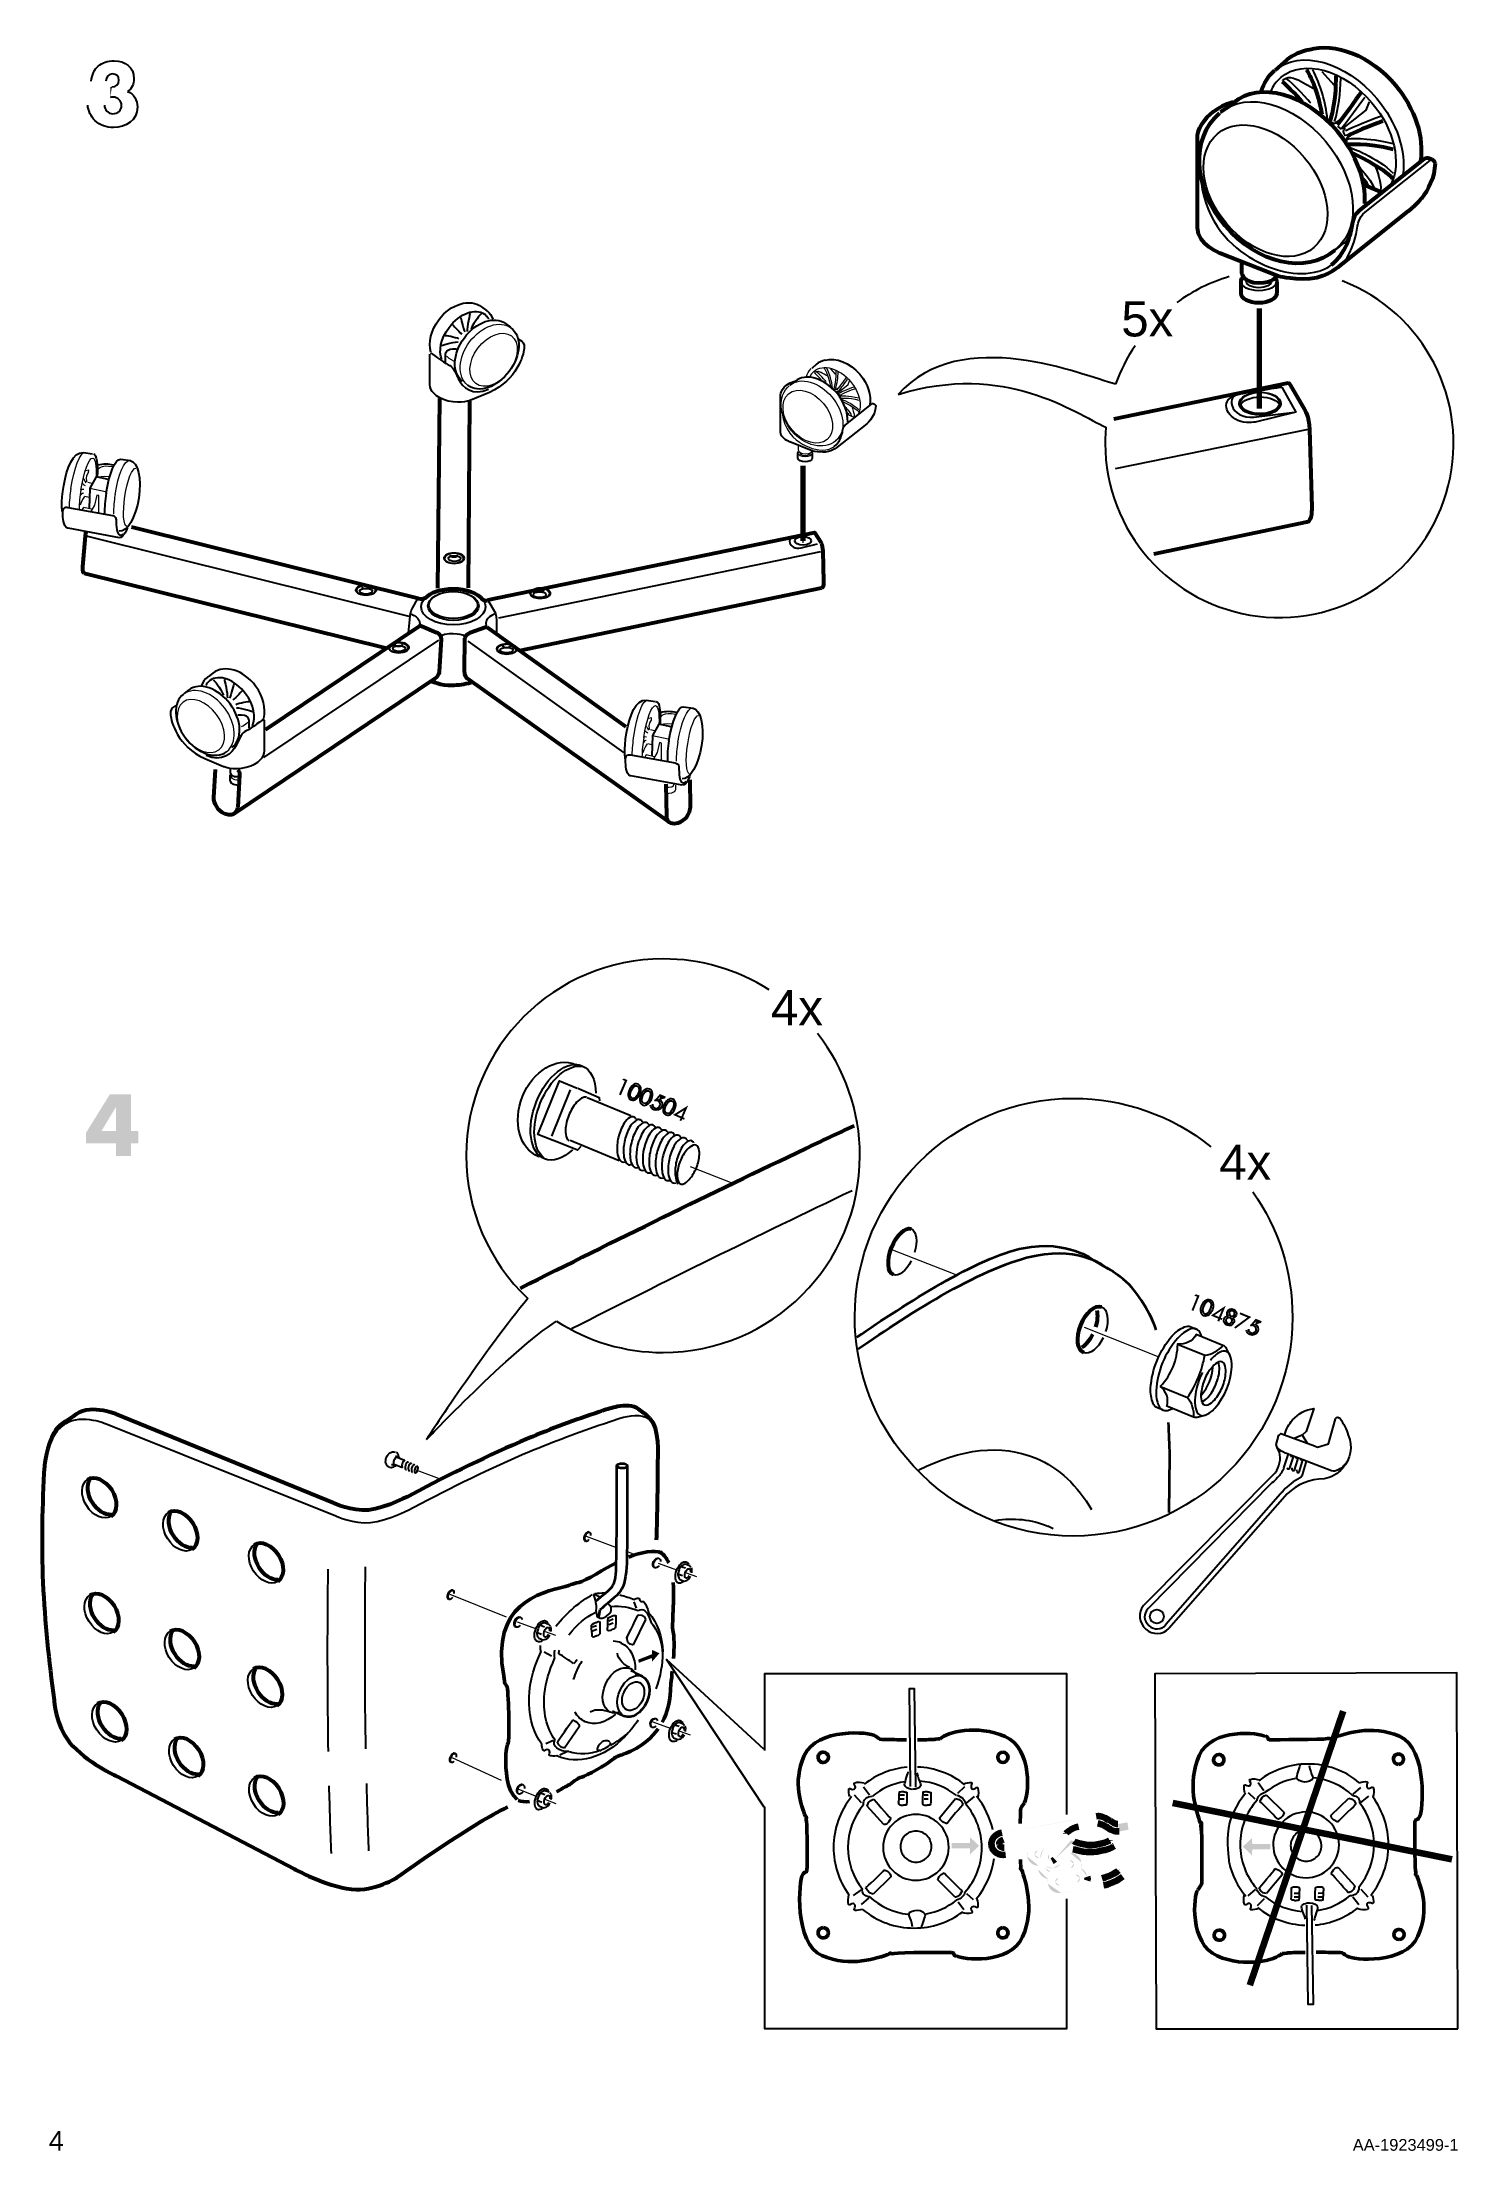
# Model space of a CAD drawing. Header units: centimetres. Extents: x 1543 to 3673, y 1148 to 2594.
# Drawn here: x 3180.48 to 3187.68, y 1680.39 to 1691.11 of the extents above; entities that cross this region are included whole.
import ezdxf

# ---------------------------------------------------------------- set-up
doc = ezdxf.new("R2010")
doc.units = ezdxf.units.CM
doc.layers.add('ferramenta', color=250, linetype='Continuous')
doc.styles.add('PDF Arial', font='arial.ttf')

msp = doc.modelspace()

# ---------------------------------------------------------------- texts
at = {"layer": 'ferramenta', "attachment_point": 7, "style": 'PDF Arial'}
for s, insert, char_height in [('5x', (3185.965, 1689.614), 0.179), ('4x', (3184.184, 1686.115), 0.179), ('4x', (3186.463, 1685.329), 0.179), ('4', (3180.512, 1680.394), 0.0994), ('AA-1923499-1', (3187.142, 1680.392), 0.05965)]:
    msp.add_mtext(s, dxfattribs=dict(at, insert=insert, char_height=char_height))

# ---------------------------------------------------------------- hatches: boundary and pattern name
at = {"layer": 'ferramenta', "transparency": 33554559}
h = msp.add_hatch(color=256, dxfattribs=at)
h.paths.add_polyline_path([(3180.711, 1690.793), (3180.795, 1690.793)], flags=0)
h.paths.add_polyline_path([(3180.825, 1690.831), (3180.825, 1690.885), (3180.833, 1690.885)], flags=0)
for points in [[(3183.427, 1685.837), (3183.436, 1685.844), (3183.454, 1685.836), (3183.421, 1685.759), (3183.411, 1685.763), (3183.441, 1685.832)], [(3186.336, 1684.74), (3186.345, 1684.747), (3186.363, 1684.74), (3186.331, 1684.662), (3186.322, 1684.666), (3186.35, 1684.735)], [(3186.566, 1684.646), (3186.57, 1684.655), (3186.626, 1684.632), (3186.545, 1684.572), (3186.539, 1684.58), (3186.606, 1684.629)], [(3183.579, 1682.917), (3183.51, 1682.89), (3183.511, 1682.873), (3183.578, 1682.898), (3183.579, 1682.879), (3183.617, 1682.922), (3183.58, 1682.939)], [(3185.195, 1681.957), (3185.102, 1681.957), (3185.102, 1681.93), (3185.195, 1681.93), (3185.196, 1681.9), (3185.242, 1681.943), (3185.196, 1681.987)], [(3186.631, 1681.925), (3186.723, 1681.925), (3186.723, 1681.953), (3186.631, 1681.952), (3186.629, 1681.982), (3186.583, 1681.939), (3186.629, 1681.895)]]:
    msp.add_hatch(color=256, dxfattribs=at).paths.add_polyline_path(points)
h = msp.add_hatch(color=256, dxfattribs=at)
h.paths.add_polyline_path([(3180.93, 1685.577), (3180.93, 1685.764), (3180.823, 1685.764), (3180.701, 1685.567), (3180.701, 1685.515), (3180.854, 1685.515), (3180.854, 1685.45), (3180.93, 1685.45), (3180.93, 1685.515), (3180.968, 1685.515), (3180.968, 1685.577)], flags=0)
h.paths.add_polyline_path([(3180.854, 1685.577), (3180.78, 1685.577), (3180.853, 1685.698), (3180.854, 1685.698)], flags=0)
h = msp.add_hatch(color=256, dxfattribs=at)
h.paths.add_polyline_path([(3183.621, 1685.754), (3183.61, 1685.74), (3183.615, 1685.738)], flags=0)
h.paths.add_polyline_path([(3183.571, 1685.709), (3183.581, 1685.713)], flags=0)
h.paths.add_polyline_path([(3183.592, 1685.73), (3183.59, 1685.731), (3183.619, 1685.765), (3183.649, 1685.752), (3183.646, 1685.743)], flags=0)
h = msp.add_hatch(color=256, dxfattribs=at)
h.paths.add_polyline_path([(3183.737, 1685.647), (3183.763, 1685.707), (3183.686, 1685.659), (3183.724, 1685.642), (3183.719, 1685.631), (3183.728, 1685.627), (3183.733, 1685.638), (3183.742, 1685.634), (3183.746, 1685.643)], flags=0)
h.paths.add_polyline_path([(3183.728, 1685.651), (3183.706, 1685.66), (3183.741, 1685.682), (3183.741, 1685.682)], flags=0)
h = msp.add_hatch(color=256, dxfattribs=at)
h.paths.add_polyline_path([(3186.475, 1684.664), (3186.474, 1684.664), (3186.439, 1684.641), (3186.461, 1684.632)], flags=0)
h.paths.add_polyline_path([(3186.48, 1684.624), (3186.476, 1684.616), (3186.467, 1684.619), (3186.463, 1684.608), (3186.453, 1684.612), (3186.458, 1684.623), (3186.42, 1684.639), (3186.496, 1684.689), (3186.471, 1684.628)], flags=0)
h = msp.add_hatch(color=256, dxfattribs=at)
h.paths.add_polyline_path([(3186.651, 1684.611), (3186.639, 1684.597), (3186.645, 1684.595)], flags=0)
h.paths.add_polyline_path([(3186.601, 1684.565), (3186.611, 1684.569)], flags=0)
h.paths.add_polyline_path([(3186.621, 1684.587), (3186.619, 1684.588), (3186.648, 1684.623), (3186.679, 1684.61), (3186.675, 1684.601)], flags=0)
h = msp.add_hatch(color=256, dxfattribs=at)
h.paths.add_polyline_path([(3185.739, 1681.757, 0.413931), (3185.755, 1681.78)], flags=0)
h.paths.add_polyline_path([(3185.755, 1681.78, 0.413959), (3185.732, 1681.796)], flags=0)
h.paths.add_polyline_path([(3185.732, 1681.796), (3185.715, 1681.793), (3185.645, 1681.78)], flags=0)
h.paths.add_polyline_path([(3185.645, 1681.78, 0.414142), (3185.629, 1681.758)], flags=0)
h.paths.add_polyline_path([(3185.629, 1681.758, 0.414896), (3185.651, 1681.742)], flags=0)
h.paths.add_polyline_path([(3185.651, 1681.742), (3185.693, 1681.749)], flags=0)
h.paths.add_polyline_path([(3185.581, 1681.828, 0.413871), (3185.604, 1681.812)], flags=0)
h.paths.add_polyline_path([(3185.604, 1681.812), (3185.638, 1681.818), (3185.708, 1681.83)], flags=0)
h.paths.add_polyline_path([(3185.708, 1681.83, 0.413824), (3185.724, 1681.853)], flags=0)
h.paths.add_polyline_path([(3185.724, 1681.853, 0.414371), (3185.702, 1681.869)], flags=0)
h.paths.add_polyline_path([(3185.702, 1681.869), (3185.667, 1681.863), (3185.667, 1681.863)], flags=0)
h.paths.add_polyline_path([(3185.667, 1681.863, 0.000558), (3185.656, 1681.85)], flags=0)
h.paths.add_polyline_path([(3185.617, 1681.829, 0.200885), (3185.656, 1681.85)], flags=0)
h.paths.add_polyline_path([(3185.582, 1681.837, 0.161265), (3185.617, 1681.829)], flags=0)
h.paths.add_polyline_path([(3185.582, 1681.837, 0.122027), (3185.581, 1681.828)], flags=0)
h.paths.add_polyline_path([(3185.546, 1681.881), (3185.554, 1681.882)], flags=0)
h.paths.add_polyline_path([(3185.567, 1681.924, 0.196672), (3185.554, 1681.882)], flags=0)
h.paths.add_polyline_path([(3185.567, 1681.924), (3185.54, 1681.919)], flags=0)
h.paths.add_polyline_path([(3185.54, 1681.919, 0.413355), (3185.524, 1681.897)], flags=0)
h.paths.add_polyline_path([(3185.524, 1681.897, 0.414142), (3185.546, 1681.881)], flags=0)
h.paths.add_polyline_path([(3185.37, 1681.934), (3185.609, 1681.976)], flags=0)
h.paths.add_polyline_path([(3185.648, 1682.022, 0.000021), (3185.609, 1681.976)], flags=0)
h.paths.add_polyline_path([(3185.648, 1682.022), (3185.364, 1681.973)], flags=0)
h.paths.add_polyline_path([(3186.036, 1681.836), (3186.042, 1681.798)], flags=0)
h.paths.add_polyline_path([(3185.971, 1681.786, 0.000075), (3186.042, 1681.798)], flags=0)
h.paths.add_polyline_path([(3185.875, 1681.742), (3185.745, 1681.719), (3185.7, 1681.711), (3185.658, 1681.704)], flags=0)
h.paths.add_polyline_path([(3185.591, 1681.751, 0.413427), (3185.658, 1681.704)], flags=0)
h.paths.add_polyline_path([(3185.592, 1681.775, 0.102812), (3185.591, 1681.751)], flags=0)
h.paths.add_polyline_path([(3185.543, 1681.822, 0.322722), (3185.592, 1681.775)], flags=0)
h.paths.add_polyline_path([(3185.544, 1681.842, 0.092063), (3185.543, 1681.822)], flags=0)
h.paths.add_polyline_path([(3185.486, 1681.89, 0.368024), (3185.544, 1681.842)], flags=0)
h.paths.add_polyline_path([(3185.488, 1681.916, 0.114456), (3185.486, 1681.89)], flags=0)
h.paths.add_polyline_path([(3185.488, 1681.916), (3185.377, 1681.897)], flags=0)
h.paths.add_polyline_path([(3185.357, 1682.011), (3185.728, 1682.075), (3185.728, 1682.074)], flags=0)
h.paths.add_polyline_path([(3185.74, 1682.077, 0.022023), (3185.728, 1682.074)], flags=0)
h.paths.add_polyline_path([(3185.74, 1682.077), (3185.839, 1682.094)], flags=0)
h.paths.add_polyline_path([(3185.948, 1682.054), (3185.996, 1682.062), (3186.002, 1682.025), (3185.954, 1682.016)], flags=0)
h.paths.add_polyline_path([(3185.846, 1682.056), (3185.747, 1682.039)], flags=0)
h.paths.add_polyline_path([(3185.684, 1682.006), (3185.596, 1681.899)], flags=0)
h.paths.add_polyline_path([(3185.596, 1681.899, 0.413035), (3185.599, 1681.872)], flags=0)
h.paths.add_polyline_path([(3185.599, 1681.872, 0.197902), (3185.613, 1681.867)], flags=0)
h.paths.add_polyline_path([(3185.627, 1681.875), (3185.701, 1681.961), (3185.71, 1681.971), (3185.723, 1681.966)], flags=0)
h.paths.add_polyline_path([(3185.905, 1681.971), (3185.928, 1681.941)], flags=0)
h.paths.add_polyline_path([(3185.721, 1681.925, 0.000162), (3185.705, 1681.907)], flags=0)
h.paths.add_polyline_path([(3185.762, 1681.859, 0.364898), (3185.705, 1681.907)], flags=0)
h.paths.add_polyline_path([(3185.759, 1681.829, 0.136053), (3185.762, 1681.859)], flags=0)
h.paths.add_polyline_path([(3185.792, 1681.786, 0.250538), (3185.759, 1681.829)], flags=0)
h.paths.add_polyline_path([(3185.792, 1681.766), (3185.868, 1681.779)], flags=0)

# ---------------------------------------------------------------- linework, layer by layer
at = {"layer": 'ferramenta', "color": 18, "lineweight": 53, "true_color": 0x010101}
for points in [[(3186.807, 1691.023), (3186.747, 1690.97)], [(3186.352, 1690.168), (3186.352, 1690.635)], [(3187.173, 1690.255), (3187.505, 1690.519)], [(3187.525, 1690.524), (3187.543, 1690.517)], [(3187.204, 1690.385), (3187.289, 1690.35)], [(3187.423, 1690.253), (3187.069, 1689.97)], [(3186.763, 1689.923), (3186.47, 1690.038)], [(3186.576, 1689.991), (3186.576, 1689.939)], [(3186.574, 1689.835), (3186.574, 1689.896)], [(3186.755, 1689.896), (3186.755, 1689.835)], [(3185.927, 1689.197), (3186.813, 1689.38)], [(3186.826, 1689.367), (3186.896, 1689.245)], [(3186.921, 1689.143), (3186.933, 1688.749)], [(3186.909, 1688.672), (3186.131, 1688.51)]]:
    msp.add_lwpolyline(points, dxfattribs=at)
at = {"layer": 'ferramenta', "color": 18, "lineweight": 25, "true_color": 0x010101}
for points in [[(3186.984, 1690.963), (3187.045, 1690.896)], [(3187.098, 1690.679), (3187.21, 1690.767), (3187.227, 1690.81)], [(3187.058, 1690.705), (3187.086, 1690.725)], [(3187.064, 1690.685), (3187.078, 1690.673)], [(3187.104, 1690.635), (3187.097, 1690.651)], [(3187.111, 1690.6), (3187.111, 1690.621)], [(3187.204, 1690.248), (3187.543, 1690.517)], [(3182.835, 1689.682), (3182.86, 1689.663)], [(3182.901, 1689.603), (3182.917, 1689.593)], [(3182.45, 1689.371), (3182.45, 1689.527)], [(3182.529, 1689.487), (3182.529, 1689.527)], [(3184.415, 1689.475), (3184.391, 1689.454)], [(3182.753, 1689.332), (3182.658, 1689.293)], [(3184.232, 1689.132), (3184.232, 1689.32)], [(3184.703, 1689.275), (3184.71, 1689.272)], [(3186.781, 1689.359), (3186.852, 1689.231), (3186.645, 1689.181)], [(3184.562, 1689.167), (3184.695, 1689.273)], [(3186.639, 1689.206), (3186.846, 1689.232)], [(3184.397, 1689.034), (3184.28, 1689.08)], [(3184.662, 1689.166), (3184.52, 1689.053)], [(3186.915, 1689.144), (3185.933, 1688.943)], [(3180.688, 1689.026), (3180.735, 1689.019)], [(3180.877, 1688.992), (3180.929, 1688.986)], [(3184.321, 1688.998), (3184.321, 1689.023)], [(3184.394, 1689.023), (3184.394, 1688.998)], [(3180.815, 1688.89), (3180.753, 1688.903), (3180.721, 1688.845), (3180.718, 1688.741)], [(3180.609, 1688.747), (3180.836, 1688.706)], [(3180.871, 1688.593), (3180.61, 1688.641)], [(3181.224, 1687.82), (3181.2, 1687.801)], [(3181.158, 1687.741), (3181.143, 1687.73)], [(3183.549, 1687.768), (3183.597, 1687.761)], [(3183.738, 1687.734), (3183.79, 1687.727)], [(3181.531, 1687.625), (3181.531, 1687.665)], [(3181.609, 1687.509), (3181.609, 1687.665)], [(3183.676, 1687.632), (3183.614, 1687.645), (3183.582, 1687.587), (3183.579, 1687.483)], [(3181.306, 1687.47), (3181.401, 1687.431)], [(3183.47, 1687.489), (3183.697, 1687.448)], [(3181.433, 1687.387), (3181.433, 1687.359)], [(3181.434, 1687.416), (3181.434, 1687.398)], [(3183.733, 1687.335), (3183.471, 1687.383)]]:
    msp.add_lwpolyline(points, dxfattribs=at)
at = {"layer": 'ferramenta', "color": 18, "lineweight": 53, "true_color": 0x010101}
msp.add_lwpolyline([(3186.536, 1690.805, 0.02535), (3186.521, 1690.791), (3186.469, 1690.756)], format="xyb", dxfattribs=at)
at = {"layer": 'ferramenta', "lineweight": 25}
for points in [[(3185.887, 1689.155, 0.023152), (3185.883, 1689.073, 1.897615), (3187.088, 1689.899)], [(3182.621, 1688.485), (3182.621, 1688.491), (3182.615, 1688.501, 0.02611), (3182.612, 1688.503, 0.012956), (3182.609, 1688.505, 0.013484), (3182.606, 1688.506, 0.019464), (3182.603, 1688.508, 0.012564), (3182.599, 1688.509, 0.012819), (3182.596, 1688.511, 0.007054), (3182.592, 1688.512, 0.017518), (3182.589, 1688.513, 0.011844), (3182.585, 1688.513, 0.011742), (3182.581, 1688.514, 0.008478), (3182.577, 1688.514, 0.005426), (3182.573, 1688.514), (3182.572, 1688.514, 0.006348), (3182.569, 1688.514, 0.020557), (3182.565, 1688.514, 0.01327), (3182.561, 1688.514, 0.009515), (3182.557, 1688.513, 0.004004), (3182.553, 1688.512, 0.012329), (3182.549, 1688.511, 0.010415), (3182.546, 1688.509, 0.010316), (3182.543, 1688.508, 0.013826), (3182.539, 1688.506, 0.015243), (3182.536, 1688.505, 0.024437), (3182.533, 1688.503, 0.011305), (3182.53, 1688.5), (3182.524, 1688.491), (3182.524, 1688.485)], [(3182.085, 1688.341, -0.013464), (3182.088, 1688.343, -0.007736), (3182.092, 1688.344, -0.0113), (3182.095, 1688.346, -0.01214), (3182.098, 1688.348, -0.012332), (3182.102, 1688.349, -0.011312), (3182.105, 1688.35, -0.011855), (3182.109, 1688.351, -0.012853), (3182.113, 1688.352, -0.002782), (3182.117, 1688.352, -0.005424), (3182.122, 1688.352, -0.006491), (3182.125, 1688.352), (3182.126, 1688.352, -0.010855), (3182.129, 1688.352, -0.013232), (3182.133, 1688.352, -0.011073), (3182.137, 1688.351, -0.010699), (3182.141, 1688.351, -0.016122), (3182.145, 1688.35, -0.017977), (3182.148, 1688.349, -0.012002), (3182.152, 1688.347, -0.010617), (3182.155, 1688.346, -0.019599), (3182.158, 1688.344, -0.013479), (3182.161, 1688.343)], [(3182.971, 1688.324, -0.013464), (3182.974, 1688.326, -0.005265), (3182.977, 1688.328, -0.011306), (3182.98, 1688.33, -0.014718), (3182.984, 1688.331, -0.012332), (3182.987, 1688.332, -0.013939), (3182.991, 1688.334, -0.011855), (3182.995, 1688.334, -0.015241), (3182.999, 1688.335, -0.005251), (3183.003, 1688.336, -0.005424), (3183.007, 1688.336, -0.006491), (3183.01, 1688.336), (3183.011, 1688.336, -0.013569), (3183.015, 1688.336)], [(3183.047, 1688.326, 0.013473), (3183.044, 1688.328, 0.019599), (3183.04, 1688.33, 0.010617), (3183.037, 1688.331, 0.009313), (3183.034, 1688.332, 0.017977), (3183.03, 1688.333, 0.016122), (3183.026, 1688.334, 0.010699), (3183.023, 1688.335, 0.011072), (3183.019, 1688.336)], [(3182.258, 1688.052, 0.01515), (3182.255, 1688.05, 0.011116), (3182.252, 1688.048)], [(3182.261, 1688.054, -0.017298), (3182.265, 1688.055, -0.009713), (3182.268, 1688.057, -0.01134), (3182.272, 1688.058, -0.011854), (3182.276, 1688.059, -0.008065), (3182.28, 1688.059, -0.012658), (3182.284, 1688.06, -0.015601), (3182.288, 1688.06, 0.000057), (3182.291, 1688.06), (3182.292, 1688.06, -0.013561), (3182.296, 1688.06, -0.015878), (3182.3, 1688.06, -0.013754), (3182.304, 1688.059, -0.016003), (3182.307, 1688.058, -0.021574), (3182.311, 1688.057, -0.004386), (3182.315, 1688.056, -0.009351), (3182.318, 1688.055, -0.015926), (3182.321, 1688.054, -0.019633), (3182.325, 1688.052, -0.016022), (3182.328, 1688.05)], [(3182.801, 1688.041, -0.019673), (3182.804, 1688.043, -0.007796), (3182.807, 1688.045, -0.011338), (3182.811, 1688.046, -0.010286), (3182.814, 1688.048, -0.010415), (3182.818, 1688.049, -0.012366), (3182.821, 1688.05, -0.009326), (3182.825, 1688.051, -0.009493), (3182.829, 1688.052, -0.008329), (3182.833, 1688.052, -0.010369), (3182.838, 1688.053, -0.006377), (3182.841, 1688.053), (3182.842, 1688.053, -0.010852), (3182.845, 1688.053, -0.008492), (3182.849, 1688.052, -0.014397), (3182.853, 1688.052, -0.011838), (3182.857, 1688.051, -0.020182), (3182.861, 1688.05, -0.012457), (3182.864, 1688.049, -0.010108), (3182.867, 1688.048, -0.020501), (3182.871, 1688.046, -0.022099), (3182.874, 1688.045, -0.013473), (3182.877, 1688.043, -0.013021), (3182.88, 1688.041)], [(3184.174, 1686.295, 0.143931), (3183.635, 1686.452, 0.414209), (3182.635, 1685.452, 0.206838), (3182.948, 1684.725)], [(3183.094, 1684.611, 0.144688), (3183.635, 1684.451, 0.414213), (3184.636, 1685.452, 0.169575), (3184.42, 1686.072)], [(3183.246, 1685.748, 0.197398), (3183.23, 1685.748, 0.116809), (3183.196, 1685.723, 0.080992), (3183.156, 1685.657, 0.080644), (3183.139, 1685.581, 0.116885), (3183.146, 1685.54, 0.198822), (3183.158, 1685.529)], [(3186.634, 1685.268, -0.154518), (3186.835, 1684.631, -0.414214), (3185.722, 1683.518, -0.20908), (3184.908, 1683.873), (3184.841, 1683.952, -0.166273), (3184.61, 1684.631, -0.41421), (3185.722, 1685.743, -0.171927), (3186.42, 1685.497)], [(3183.498, 1685.637, 0.002389), (3183.497, 1685.639, 0.414268), (3183.467, 1685.646, 0.11751), (3183.438, 1685.617, 0.080192), (3183.408, 1685.545, 0.080326), (3183.402, 1685.468, 0.115912), (3183.415, 1685.429, 0.352643), (3183.441, 1685.42)], [(3183.531, 1685.623, 0.015361), (3183.529, 1685.625, 0.415442), (3183.5, 1685.632, 0.117126), (3183.47, 1685.603, 0.080229), (3183.441, 1685.531, 0.080038), (3183.435, 1685.454, 0.116403), (3183.448, 1685.415, 0.352989), (3183.474, 1685.406)], [(3183.562, 1685.611, 0.414544), (3183.533, 1685.618, 0.116564), (3183.503, 1685.589, 0.080126), (3183.474, 1685.517, 0.080573), (3183.468, 1685.44, 0.116519), (3183.481, 1685.4, 0.353352), (3183.507, 1685.391)], [(3183.596, 1685.596, 0.027431), (3183.595, 1685.598, 0.414452), (3183.565, 1685.605, 0.115549), (3183.536, 1685.576, 0.162145), (3183.5, 1685.427, 0.116109), (3183.513, 1685.387, 0.353969), (3183.539, 1685.378)], [(3183.628, 1685.583, 0.003175), (3183.627, 1685.585, 0.413487), (3183.597, 1685.592, 0.117126), (3183.568, 1685.563, 0.161966), (3183.533, 1685.414, 0.116587), (3183.546, 1685.374, 0.352304), (3183.571, 1685.365)], [(3183.661, 1685.57, -0.002389), (3183.659, 1685.572, 0.414361), (3183.63, 1685.579, 0.117388), (3183.6, 1685.55, 0.080986), (3183.571, 1685.478, 0.080602), (3183.565, 1685.4, 0.11563), (3183.578, 1685.361, 0.351666), (3183.604, 1685.352)], [(3183.692, 1685.559, 0.413845), (3183.662, 1685.566, 0.115728), (3183.633, 1685.537, 0.080202), (3183.603, 1685.465, 0.080322), (3183.598, 1685.387, 0.116029), (3183.611, 1685.348, 0.351082), (3183.636, 1685.339)], [(3183.724, 1685.546, 0.413537), (3183.694, 1685.553, 0.116167), (3183.665, 1685.524, 0.080698), (3183.635, 1685.452, 0.081113), (3183.63, 1685.374, 0.117108), (3183.643, 1685.335, 0.354986), (3183.668, 1685.326)], [(3183.756, 1685.533, 0.413714), (3183.727, 1685.54, 0.115906), (3183.697, 1685.511, 0.08045), (3183.668, 1685.439, 0.080042), (3183.662, 1685.361, 0.116323), (3183.675, 1685.322, 0.352966), (3183.701, 1685.313)], [(3183.79, 1685.521, 0.367274), (3183.762, 1685.525, 0.117332), (3183.733, 1685.496, 0.080254), (3183.703, 1685.424, 0.080343), (3183.698, 1685.347, 0.116562), (3183.711, 1685.308)], [(3183.768, 1685.33, 0.080641), (3183.805, 1685.39, 0.079894), (3183.82, 1685.458, 0.115688), (3183.814, 1685.495, 0.41382), (3183.788, 1685.505, 0.116099), (3183.758, 1685.483, 0.080136), (3183.722, 1685.423, 0.08046), (3183.707, 1685.355, 0.117174), (3183.713, 1685.319, 0.414832), (3183.739, 1685.308, 0.116108), (3183.768, 1685.33)], [(3186.177, 1684.158), (3186.149, 1684.17, -0.198821), (3186.127, 1684.192, -0.116235), (3186.114, 1684.269, -0.080469), (3186.147, 1684.411, -0.08065), (3186.224, 1684.536, -0.116617), (3186.287, 1684.581, -0.198512), (3186.318, 1684.582), (3186.346, 1684.57)], [(3186.374, 1684.531, 0.027217), (3186.368, 1684.548, 0.41433), (3186.315, 1684.57, 0.116289), (3186.252, 1684.524, 0.080543), (3186.175, 1684.4, 0.080743), (3186.142, 1684.257, 0.116218), (3186.155, 1684.18, 0.413897), (3186.209, 1684.159, 0.02677), (3186.225, 1684.167)], [(3186.302, 1684.222, -0.179035), (3186.332, 1684.123), (3186.197, 1684.178, 0.30224), (3186.164, 1684.279), (3186.302, 1684.222, 0.048355), (3186.357, 1684.325, 0.048578), (3186.39, 1684.437, 0.179205), (3186.482, 1684.487), (3186.346, 1684.542, -0.302222), (3186.251, 1684.494), (3186.39, 1684.437)], [(3186.378, 1684.35, 0.022533), (3186.365, 1684.322, 0.080672), (3186.339, 1684.21, 0.116644), (3186.349, 1684.15, 0.413793), (3186.391, 1684.132, 0.116015), (3186.441, 1684.168, 0.162429), (3186.527, 1684.378, 0.116335), (3186.517, 1684.439, 0.415425), (3186.475, 1684.456, 0.116185), (3186.425, 1684.42, 0.008696), (3186.418, 1684.411)], [(3186.515, 1684.441), (3186.5, 1684.471, 0.174697), (3186.482, 1684.487)], [(3186.37, 1684.233, 0.012701), (3186.373, 1684.236, 0.162489), (3186.431, 1684.377, 0.013146), (3186.431, 1684.382)], [(3186.375, 1684.2, 0.105691), (3186.405, 1684.223, 0.080428), (3186.446, 1684.289, 0.080678), (3186.464, 1684.364, 0.106343), (3186.458, 1684.402)], [(3186.388, 1684.131), (3186.357, 1684.122, -0.173885), (3186.332, 1684.123)], [(3186.796, 1684.036, -0.123717), (3186.836, 1684.108, -0.186645), (3186.944, 1684.166), (3186.905, 1684.049), (3186.885, 1684.031)], [(3182.368, 1683.664, -0.022916), (3182.957, 1683.948, -0.017362), (3183.333, 1684.089), (3183.416, 1684.117)], [(3186.078, 1683.164), (3186.747, 1683.84, 0.231023), (3186.769, 1683.944, -0.08775), (3186.753, 1683.983), (3186.762, 1684.019, -0.157143), (3186.769, 1684.033, -0.093515), (3186.776, 1684.039), (3186.948, 1683.976), (3186.963, 1683.97), (3187.018, 1683.987), (3187.054, 1684.114)], [(3187.055, 1684.117, -0.498738), (3187.077, 1684.115, -0.09008), (3187.119, 1684.031, -0.293259), (3187.089, 1683.861, -0.174481), (3186.996, 1683.809, 0.197004), (3186.809, 1683.732), (3186.207, 1683.048)], [(3182.282, 1683.917, 0.19998), (3182.28, 1683.917, 0.11983), (3182.274, 1683.913, 0.08196), (3182.267, 1683.902, 0.077217), (3182.265, 1683.89, 0.115466), (3182.266, 1683.883, 0.192848), (3182.268, 1683.881)], [(3182.319, 1683.9, 0.11746), (3182.314, 1683.896, 0.082046), (3182.309, 1683.884, 0.080835), (3182.308, 1683.871, 0.110255), (3182.31, 1683.865)], [(3182.34, 1683.892, 0.419286), (3182.335, 1683.893, 0.117792), (3182.33, 1683.888, 0.162598), (3182.324, 1683.864, 0.116745), (3182.326, 1683.857)], [(3182.351, 1683.887, 0.117813), (3182.346, 1683.882, 0.081355), (3182.341, 1683.87, 0.079222), (3182.34, 1683.857, 0.113779), (3182.342, 1683.851)], [(3182.367, 1683.88, 0.113147), (3182.362, 1683.875, 0.159823), (3182.356, 1683.851, 0.116432), (3182.358, 1683.844, 0.19414), (3182.36, 1683.843)], [(3182.384, 1683.872, 0.120394), (3182.379, 1683.868, 0.159553), (3182.371, 1683.847, 0.114737), (3182.372, 1683.841)], [(3182.374, 1683.84, 0.202261), (3182.376, 1683.84, 0.117464), (3182.381, 1683.843, 0.164946), (3182.39, 1683.864, 0.11356), (3182.389, 1683.87)], [(3186.792, 1683.863, -0.065756), (3186.759, 1683.815, -0.043103), (3186.731, 1683.788), (3186.101, 1683.15)], [(3186.874, 1683.814, 0.0962), (3186.789, 1683.749, 0.020836), (3186.775, 1683.732), (3186.192, 1683.068)], [(3186.869, 1683.842), (3186.887, 1683.898, 0.277978), (3186.886, 1683.903)], [(3181.931, 1683.349, 0.006417), (3181.931, 1682.525, 0.001158), (3181.932, 1682.423)], [(3182.121, 1683.362, 0.006392), (3182.121, 1682.538, 0.001262), (3182.123, 1682.436)], [(3183.771, 1683.367), (3183.748, 1683.375, 0.062767), (3183.737, 1683.371)], [(3183.054, 1683.069), (3183.031, 1683.077, 0.062767), (3183.021, 1683.073)], [(3183.378, 1683.111, 0.012314), (3183.354, 1683.1, 0.018249), (3183.352, 1683.053)], [(3183.18, 1682.87, 0.007966), (3183.105, 1682.921, -0.049164), (3183.109, 1682.938)], [(3183.222, 1682.881, 0.039985), (3183.197, 1682.836, 0.038783), (3183.179, 1682.788)], [(3183.507, 1682.584, 0.009415), (3183.503, 1682.574, -0.043777), (3183.442, 1682.5)], [(3183.739, 1682.562), (3183.716, 1682.57, 0.063253), (3183.705, 1682.566)], [(3187.175, 1682.264, 0.17668), (3186.912, 1682.359, 0.164933), (3186.664, 1682.274)], [(3184.859, 1682.218, 0.014873), (3184.835, 1682.215, 0.01825), (3184.833, 1682.169)], [(3184.98, 1682.218, 0.014873), (3184.956, 1682.215, 0.01825), (3184.955, 1682.169)], [(3184.594, 1682.193, 0.172889), (3184.502, 1681.935, 0.158991), (3184.58, 1681.694)], [(3184.654, 1682.151, 0.175893), (3184.575, 1681.934, 0.169702), (3184.649, 1681.723)], [(3185.17, 1681.707, 0.184763), (3185.256, 1681.934, 0.179775), (3185.174, 1682.155)], [(3186.655, 1682.175, 0.184822), (3186.569, 1681.949, 0.179863), (3186.652, 1681.727)], [(3187.172, 1681.733, 0.175929), (3187.25, 1681.951, 0.169679), (3187.176, 1682.162)], [(3187.233, 1681.691, 0.172889), (3187.323, 1681.95, 0.159048), (3187.244, 1682.191)], [(3186.846, 1681.665, 0.01461), (3186.87, 1681.668, 0.017971), (3186.871, 1681.714)], [(3186.968, 1681.666, 0.014406), (3186.991, 1681.668, 0.017946), (3186.993, 1681.714)], [(3184.649, 1681.62, 0.176735), (3184.912, 1681.525, 0.164985), (3185.16, 1681.608)]]:
    msp.add_lwpolyline(points, format="xyb", dxfattribs=at)
at = {"layer": 'ferramenta', "color": 18, "lineweight": 25, "true_color": 0x010101}
for points in [[(3182.713, 1689.767), (3182.737, 1689.749, -0.017467), (3182.741, 1689.746)], [(3184.306, 1689.388, 0.025019), (3184.3, 1689.382), (3184.279, 1689.368)], [(3181.346, 1687.905), (3181.322, 1687.886, 0.013855), (3181.319, 1687.884)]]:
    msp.add_lwpolyline(points, format="xyb", dxfattribs=at)
at = {"layer": 'ferramenta', "color": 7, "lineweight": 70, "true_color": 0xffffff}
for points in [[(3186.667, 1689.25), (3186.667, 1689.758)], [(3184.348, 1688.578), (3184.348, 1688.958)]]:
    msp.add_lwpolyline(points, dxfattribs=at)
at = {"layer": 'ferramenta', "color": 18, "lineweight": 18, "true_color": 0x010101}
for points in [[(3186.667, 1689.25), (3186.667, 1689.758)], [(3184.486, 1689.451), (3184.51, 1689.424)], [(3184.532, 1689.337), (3184.576, 1689.373), (3184.583, 1689.39)], [(3184.516, 1689.348), (3184.527, 1689.356)], [(3184.518, 1689.34), (3184.523, 1689.335)], [(3184.534, 1689.32), (3184.531, 1689.326)], [(3184.537, 1689.306), (3184.537, 1689.314)], [(3184.574, 1689.219), (3184.608, 1689.205)], [(3184.322, 1689.061), (3184.322, 1689.04)], [(3180.714, 1688.925), (3180.716, 1688.936), (3180.701, 1688.934)], [(3180.71, 1688.876), (3180.731, 1688.871)], [(3180.69, 1688.838), (3180.679, 1688.839)], [(3180.73, 1688.738), (3180.689, 1688.747), (3180.682, 1688.736)], [(3180.696, 1688.805), (3180.717, 1688.8)], [(3180.721, 1688.845), (3180.8, 1688.829)], [(3180.766, 1688.721), (3180.767, 1688.808), (3180.757, 1688.81), (3180.745, 1688.759), (3180.726, 1688.727)], [(3183.576, 1687.666), (3183.577, 1687.678), (3183.562, 1687.675)], [(3183.551, 1687.58), (3183.541, 1687.581)], [(3183.571, 1687.618), (3183.592, 1687.613)], [(3183.582, 1687.587), (3183.661, 1687.571)], [(3183.591, 1687.48), (3183.55, 1687.489), (3183.543, 1687.477)], [(3183.557, 1687.547), (3183.578, 1687.542)], [(3183.627, 1687.463), (3183.628, 1687.549), (3183.618, 1687.552), (3183.606, 1687.501), (3183.587, 1687.469)], [(3183.698, 1687.336), (3183.698, 1687.312)]]:
    msp.add_lwpolyline(points, dxfattribs=at)
at = {"layer": 'ferramenta', "lineweight": 53}
for points in [[(3182.491, 1688.337), (3182.501, 1689.301)], [(3182.652, 1689.287), (3182.644, 1688.339)], [(3182.391, 1688.285), (3180.933, 1688.647)], [(3182.744, 1688.278), (3184.406, 1688.619), (3184.439, 1688.567)], [(3184.447, 1688.527), (3184.451, 1688.369)], [(3180.692, 1688.413), (3182.224, 1688.034)], [(3184.441, 1688.336), (3182.906, 1688.018)], [(3182.654, 1688.112), (3182.73, 1688.138)], [(3182.741, 1688.138), (3183.446, 1687.634)], [(3182.507, 1688.077), (3182.497, 1687.912)], [(3182.626, 1687.916), (3182.628, 1688.082)], [(3182.472, 1687.875), (3181.454, 1687.19)], [(3183.662, 1687.15), (3182.64, 1687.877)], [(3181.351, 1687.273), (3181.36, 1687.415)], [(3181.482, 1687.387), (3181.473, 1687.224)], [(3183.772, 1687.363), (3183.773, 1687.223)], [(3183.65, 1687.34), (3183.652, 1687.176)], [(3181.961, 1683.685), (3180.89, 1684.123), (3180.853, 1684.138)], [(3180.858, 1682.297), (3181.759, 1681.826)]]:
    msp.add_lwpolyline(points, dxfattribs=at)
at = {"layer": 'ferramenta', "lineweight": 18}
for points in [[(3184.348, 1688.568), (3184.348, 1688.958)], [(3183.773, 1685.396), (3183.993, 1685.31)], [(3184.802, 1684.973), (3185.119, 1684.849)], [(3185.776, 1684.58), (3186.156, 1684.429)], [(3182.383, 1683.853), (3182.497, 1683.811)], [(3183.244, 1683.518), (3183.393, 1683.462)], [(3183.458, 1683.437), (3183.484, 1683.427)], [(3183.61, 1683.38), (3183.709, 1683.345)], [(3183.752, 1683.331), (3183.805, 1683.312)], [(3182.551, 1683.222), (3182.837, 1683.108)], [(3182.894, 1683.082), (3182.992, 1683.047)], [(3183.036, 1683.032), (3183.089, 1683.014)], [(3183.578, 1682.575), (3183.677, 1682.54)], [(3183.721, 1682.526), (3183.773, 1682.507)], [(3182.562, 1682.392), (3182.813, 1682.277)], [(3182.897, 1682.233), (3182.994, 1682.194)], [(3183.038, 1682.179), (3183.09, 1682.158)]]:
    msp.add_lwpolyline(points, dxfattribs=at)
at = {"layer": 'ferramenta', "lineweight": 53}
for points in [[(3180.7, 1688.621, 0.029176), (3180.697, 1688.601), (3180.684, 1688.446)], [(3181.614, 1687.619), (3182.391, 1688.141, -0.235801), (3182.409, 1688.144), (3182.483, 1688.112)], [(3184.607, 1685.604, 0.001679), (3184.361, 1685.488, 0.005555), (3182.908, 1684.777)], [(3183.403, 1684.176, 0.011281), (3183.364, 1684.166, 0.01004), (3183.327, 1684.155, 0.011374), (3183.312, 1684.149, 0.021852), (3182.947, 1684.013, 0.022908), (3182.358, 1683.729)], [(3183.608, 1683.916, -0.001728), (3183.607, 1683.844), (3183.607, 1683.799, -0.00496), (3183.601, 1683.497)], [(3180.49, 1683.874, 0.02428), (3180.482, 1683.281, 0.022885), (3180.54, 1682.683)], [(3182.284, 1681.783, -0.017174), (3182.649, 1682.029), (3182.691, 1682.055, -0.001303), (3182.7, 1682.061, -0.01833), (3182.846, 1682.141)]]:
    msp.add_lwpolyline(points, format="xyb", dxfattribs=at)
at = {"layer": 'ferramenta', "lineweight": 25}
for points in [[(3180.702, 1688.602), (3182.343, 1688.195)], [(3184.337, 1688.541), (3184.421, 1688.562)], [(3182.526, 1688.479), (3182.526, 1688.479)], [(3182.55, 1688.504), (3182.561, 1688.496)], [(3182.561, 1688.496), (3182.583, 1688.496)], [(3182.583, 1688.496), (3182.593, 1688.504)], [(3182.8, 1688.186), (3184.437, 1688.523)], [(3182.082, 1688.339), (3182.076, 1688.329), (3182.076, 1688.323)], [(3182.078, 1688.318), (3182.078, 1688.317)], [(3182.102, 1688.342), (3182.113, 1688.335)], [(3182.113, 1688.335), (3182.135, 1688.335)], [(3182.135, 1688.335), (3182.146, 1688.342)], [(3182.167, 1688.339), (3182.173, 1688.329), (3182.173, 1688.323)], [(3182.968, 1688.322), (3182.962, 1688.312), (3182.962, 1688.306)], [(3182.988, 1688.326), (3182.999, 1688.318)], [(3182.999, 1688.318), (3183.02, 1688.318)], [(3183.02, 1688.318), (3183.031, 1688.326)], [(3183.053, 1688.322), (3183.059, 1688.312), (3183.059, 1688.306)], [(3182.361, 1688.235), (3182.389, 1688.284)], [(3182.748, 1688.271), (3182.779, 1688.219)], [(3182.963, 1688.301), (3182.964, 1688.301)], [(3182.341, 1688.11), (3182.349, 1688.195)], [(3182.788, 1688.172), (3182.789, 1688.105)], [(3181.606, 1687.476), (3182.495, 1688.073)], [(3182.249, 1688.046), (3182.243, 1688.036), (3182.243, 1688.03)], [(3182.244, 1688.025), (3182.245, 1688.025)], [(3182.269, 1688.05), (3182.28, 1688.042)], [(3182.28, 1688.042), (3182.301, 1688.042)], [(3182.301, 1688.042), (3182.312, 1688.05)], [(3182.334, 1688.046), (3182.34, 1688.036), (3182.34, 1688.03)], [(3182.642, 1688.067), (3183.434, 1687.502)], [(3182.798, 1688.039), (3182.792, 1688.029), (3182.792, 1688.023)], [(3182.794, 1688.018), (3182.794, 1688.017)], [(3182.818, 1688.043), (3182.829, 1688.035)], [(3182.829, 1688.035), (3182.851, 1688.035)], [(3182.851, 1688.035), (3182.862, 1688.043)], [(3182.883, 1688.039), (3182.889, 1688.029), (3182.889, 1688.023)], [(3183.076, 1685.529), (3182.999, 1685.56), (3183.109, 1685.832), (3183.199, 1685.795)], [(3183.069, 1685.55), (3183.165, 1685.787)], [(3183.202, 1685.795), (3183.31, 1685.748), (3183.312, 1685.731)], [(3183.472, 1685.654), (3183.249, 1685.745)], [(3183.218, 1685.498), (3183.201, 1685.48), (3183.078, 1685.529)], [(3183.412, 1685.426), (3183.163, 1685.528)], [(3180.8, 1684.09), (3181.971, 1683.62)], [(3186.885, 1684.031), (3186.844, 1684.014)], [(3186.886, 1684.029), (3186.91, 1683.99)], [(3182.275, 1683.925), (3182.293, 1683.917), (3182.293, 1683.914)], [(3182.32, 1683.902), (3182.283, 1683.917)], [(3186.792, 1683.864), (3186.814, 1683.93)], [(3186.808, 1683.938), (3187.033, 1683.851)], [(3186.82, 1683.86), (3186.838, 1683.916)], [(3182.278, 1683.876), (3182.275, 1683.873), (3182.255, 1683.881)], [(3182.31, 1683.864), (3182.268, 1683.881)], [(3186.832, 1683.864), (3186.832, 1683.858)], [(3186.845, 1683.852), (3186.863, 1683.907)], [(3186.856, 1683.854), (3186.856, 1683.85)], [(3186.888, 1683.834), (3186.907, 1683.898)], [(3183.734, 1683.316), (3183.711, 1683.324)], [(3183.72, 1683.297), (3183.743, 1683.289), (3183.756, 1683.292)], [(3183.749, 1683.354), (3183.725, 1683.362)], [(3183.771, 1683.367), (3183.777, 1683.36)], [(3183.501, 1683.152), (3183.489, 1683.184)], [(3183.032, 1683.055), (3183.009, 1683.064)], [(3183.055, 1683.068), (3183.061, 1683.061)], [(3183.297, 1683.062), (3183.277, 1683.054)], [(3183.381, 1683.095), (3183.359, 1683.086)], [(3183.381, 1683.075), (3183.359, 1683.066)], [(3183.546, 1683.093), (3183.484, 1682.964)], [(3183.018, 1683.017), (3182.995, 1683.025)], [(3183.004, 1682.998), (3183.026, 1682.99), (3183.04, 1682.994)], [(3183.299, 1683.043), (3183.277, 1683.034)], [(3183.068, 1682.908), (3183.03, 1682.928)], [(3184.147, 1682.434), (3183.653, 1682.891), (3184.147, 1682.141)], [(3183.53, 1682.805), (3183.472, 1682.832)], [(3184.152, 1682.427), (3184.152, 1682.819), (3184.774, 1682.819), (3185.042, 1682.819), (3185.686, 1682.819), (3185.686, 1682.102)], [(3184.92, 1682.241), (3184.913, 1682.741), (3184.886, 1682.741), (3184.892, 1682.244)], [(3183.378, 1682.629), (3183.439, 1682.601)], [(3183.209, 1682.548), (3183.135, 1682.439)], [(3183.717, 1682.549), (3183.694, 1682.557)], [(3183.739, 1682.561), (3183.745, 1682.554)], [(3183.078, 1682.479), (3183.039, 1682.461)], [(3183.15, 1682.422), (3183.11, 1682.404)], [(3183.703, 1682.51), (3183.679, 1682.518)], [(3183.688, 1682.492), (3183.711, 1682.484), (3183.725, 1682.487)], [(3183.035, 1682.202), (3183.012, 1682.211)], [(3183.057, 1682.215), (3183.035, 1682.223)], [(3183.058, 1682.214), (3183.064, 1682.207)], [(3184.644, 1682.161), (3184.608, 1682.2)], [(3184.685, 1682.201), (3184.654, 1682.241)], [(3184.862, 1682.2), (3184.84, 1682.2)], [(3184.983, 1682.2), (3184.962, 1682.2)], [(3185.134, 1682.21), (3185.17, 1682.245)], [(3186.646, 1682.181), (3186.612, 1682.212)], [(3186.689, 1682.223), (3186.66, 1682.264)], [(3186.704, 1682.201), (3186.793, 1682.113)], [(3187.143, 1682.205), (3187.182, 1682.24)], [(3183.019, 1682.164), (3182.996, 1682.173)], [(3183.004, 1682.146), (3183.027, 1682.137), (3183.041, 1682.14)], [(3185.686, 1681.673), (3185.686, 1681.012), (3184.152, 1681.012), (3184.152, 1682.141)], [(3184.757, 1682.051), (3184.673, 1682.145)], [(3184.861, 1682.18), (3184.84, 1682.18)], [(3184.983, 1682.18), (3184.962, 1682.18)], [(3185.042, 1682.087), (3185.122, 1682.183)], [(3185.18, 1682.162), (3185.219, 1682.194)], [(3187.031, 1682.098), (3187.121, 1682.186)], [(3187.183, 1682.164), (3187.223, 1682.195)], [(3184.793, 1681.786), (3184.703, 1681.698)], [(3185.12, 1681.682), (3185.032, 1681.77)], [(3186.783, 1681.796), (3186.704, 1681.7)], [(3187.068, 1681.833), (3187.153, 1681.739)], [(3184.642, 1681.72), (3184.602, 1681.69)], [(3184.681, 1681.679), (3184.642, 1681.644)], [(3185.178, 1681.701), (3185.212, 1681.67)], [(3186.646, 1681.721), (3186.608, 1681.688)], [(3186.692, 1681.673), (3186.656, 1681.638)], [(3186.843, 1681.703), (3186.864, 1681.703)], [(3186.843, 1681.683), (3186.865, 1681.683)], [(3186.964, 1681.683), (3186.986, 1681.684)], [(3186.965, 1681.703), (3186.986, 1681.704)], [(3187.142, 1681.683), (3187.172, 1681.644)], [(3187.182, 1681.723), (3187.218, 1681.684)], [(3185.135, 1681.659), (3185.164, 1681.619)], [(3186.906, 1681.642), (3186.914, 1681.138), (3186.942, 1681.138), (3186.934, 1681.639)]]:
    msp.add_lwpolyline(points, dxfattribs=at)
at = {"layer": 'ferramenta', "lineweight": 35}
for points in [[(3185.823, 1684.921), (3185.899, 1684.876)], [(3183.314, 1683.142), (3183.307, 1683.108)]]:
    msp.add_lwpolyline(points, dxfattribs=at)
at = {"layer": 'ferramenta', "lineweight": 25}
for points in [[(3186.376, 1684.196, 0.4142), (3186.405, 1684.185, 0.116648), (3186.438, 1684.209, 0.08058), (3186.479, 1684.275, 0.080403), (3186.496, 1684.351, 0.115614), (3186.49, 1684.392, 0.41356), (3186.461, 1684.403, 0.116304), (3186.428, 1684.379, 0.162041), (3186.37, 1684.237, 0.11607)], [(3184.921, 1682.103, 0.414225), (3184.754, 1681.935, 0.414211), (3184.921, 1681.768, 0.41418), (3185.088, 1681.935, 0.414194)], [(3186.905, 1681.781, 0.414215), (3187.072, 1681.948, 0.414274), (3186.904, 1682.115, 0.414211), (3186.737, 1681.947, 0.414339)], [(3184.921, 1682.018, 0.414272), (3184.842, 1681.939, 0.414308), (3184.921, 1681.86, 0.414308), (3185, 1681.939, 0.414272)], [(3186.905, 1681.865, 0.414338), (3186.983, 1681.944, 0.41414), (3186.904, 1682.023, 0.414514), (3186.826, 1681.944, 0.414448)]]:
    msp.add_lwpolyline(points, format="xyb", close=True, dxfattribs=at)
at = {"layer": 'ferramenta', "lineweight": 35}
msp.add_lwpolyline([(3186.203, 1684.095, -0.008509), (3186.21, 1683.928), (3186.207, 1683.638)], format="xyb", dxfattribs=at)
at = {"layer": 'ferramenta', "lineweight": 25}
msp.add_lwpolyline([(3187.676, 1681.012), (3187.67, 1682.822), (3186.136, 1682.817), (3186.142, 1681.012)], close=True, dxfattribs=at)
at = {"layer": 'ferramenta', "lineweight": 106}
for points in [[(3186.618, 1681.234), (3187.093, 1682.628)], [(3186.227, 1682.162), (3187.646, 1681.875)]]:
    msp.add_lwpolyline(points, dxfattribs=at)
at = {"layer": 'ferramenta', "lineweight": 50}
for points in [[(3184.45, 1682.419, 0.414233), (3184.423, 1682.393, 0.414233), (3184.45, 1682.367, 0.414054), (3184.476, 1682.393, 0.414054)], [(3185.363, 1682.419, 0.413834), (3185.337, 1682.393, 0.413834), (3185.363, 1682.367, 0.413834), (3185.389, 1682.393, 0.413834)], [(3186.461, 1682.354, 0.414853), (3186.487, 1682.381, 0.414235), (3186.461, 1682.407, 0.414054), (3186.434, 1682.381, 0.414673)], [(3187.374, 1682.357, 0.413436), (3187.4, 1682.384, 0.413921), (3187.374, 1682.41, 0.414341), (3187.348, 1682.384, 0.414054)], [(3184.45, 1681.527, 0.414562), (3184.423, 1681.501, 0.414631), (3184.45, 1681.475, 0.414453), (3184.476, 1681.501, 0.414384)], [(3185.363, 1681.527, 0.414164), (3185.337, 1681.501, 0.414233), (3185.363, 1681.475, 0.414233), (3185.389, 1681.501, 0.414164)], [(3186.464, 1681.463, 0.414764), (3186.49, 1681.489, 0.414325), (3186.463, 1681.515, 0.413436), (3186.437, 1681.489, 0.414254)], [(3187.377, 1681.466, 0.413966), (3187.403, 1681.492, 0.414121), (3187.377, 1681.518, 0.41423), (3187.351, 1681.492, 0.414054)]]:
    msp.add_lwpolyline(points, format="xyb", close=True, dxfattribs=at)
at = {"layer": 'ferramenta', "lineweight": 25}
msp.add_circle((3186.146, 1683.109), 0.0354, dxfattribs=at)
at = {"layer": 'ferramenta', "color": 18, "lineweight": 25, "true_color": 0x010101}
for centre, radius, start, end in [((3186.902, 1690.787), 0.193, 130.3647, 157.5341), ((3186.844, 1690.855), 0.151, 130.1291, 131.6997), ((3183.782, 1685.195), 6.501, 60.8517, 61.776), ((3186.273, 1690.638), 0.745, 6.3615, 26.6742), ((3186.231, 1690.937), 0.85, 344.4054, 359.3333), ((3119.531, 1741.085), 84.29, 323.27059, 323.40301), ((3186.61, 1690.597), 0.209, 130.1056, 132.5361), ((3186.92, 1690.228), 0.215, 306.8977, 310.2016), ((3186.921, 1690.127), 0.185, 285.4332, 307.7666), ((3182.685, 1689.671), 0.0724, 27.3927, 53.1409), ((3182.751, 1689.51), 0.179, 232.0132, 232.9785), ((3180.803, 1688.807), 0.16, 75.9445, 105.0437), ((3181.402, 1688.722), 0.606, 170.7575, 180.8738), ((3181.375, 1687.809), 0.0725, 126.8995, 152.6307), ((3183.664, 1687.549), 0.16, 75.9479, 105.0401), ((3184.265, 1687.464), 0.608, 170.7776, 180.8537), ((3181.38, 1687.554), 0.0605, 306.0782, 308.9301)]:
    msp.add_arc(centre, radius, start, end, dxfattribs=at)
at = {"layer": 'ferramenta', "lineweight": 25}
for centre, radius, start, end in [((3186.767, 1689.076), 0.882, 106.6998, 126.0438), ((3186.765, 1689.074), 0.882, 145.8462, 160.1138), ((3183.089, 1685.677), 0.26, 66.0274, 67.2311), ((3183.053, 1685.575), 0.137, 247.8929, 250.75), ((3213.311, 1625.156), 66.623, 115.53118, 116.89805), ((3185.934, 1684.499), 0.318, 316.3534, 359.0798), ((3186.848, 1684.057), 0.128, 225.176, 227.9302), ((3182.329, 1683.859), 0.00357, 257.5392, 290.3512), ((3182.369, 1683.877), 0.00342, 31.3356, 78.2011), ((3187.038, 1683.941), 0.0877, 317.7723, 327.4321), ((3183.258, 1683.532), 0.0068, 69.194, 81.0888), ((3185.418, 1683.16), 0.443, 63.08, 67.0432), ((3183.823, 1683.304), 0.114, 158.438, 169.1164), ((3182.563, 1683.235), 0.00792, 69.4847, 79.7085), ((3183.23, 1683.074), 0.157, 58.9583, 70.4976), ((3183.329, 1682.959), 0.268, 88.0676, 98.8306), ((3183.333, 1683.178), 0.0788, 251.9452, 257.5081), ((3183.105, 1683.005), 0.113, 158.3688, 169.1647), ((3183.11, 1682.954), 0.1, 175.704, 195.3839), ((3183.381, 1682.88), 0.103, 65.4395, 89.2107), ((3183.168, 1682.918), 0.0872, 167.2219, 195.4703), ((3183.79, 1682.498), 0.113, 158.3905, 169.1639), ((3183.226, 1682.68), 0.267, 255.0494, 289.6483), ((3183.352, 1682.46), 0.0164, 36.2813, 54.1611), ((3183.016, 1683.066), 0.706, 299.9699, 308.4841), ((3184.911, 1681.936), 0.408, 94.8913, 128.2779), ((3184.913, 1681.936), 0.408, 51.0102, 87.8163), ((3212.205, 1683.037), 30.279, 181.4945, 182.1429), ((3211.45, 1683.019), 29.333, 181.484, 182.1534), ((3184.915, 1681.935), 0.338, 98.8017, 130.0074), ((3184.916, 1681.935), 0.338, 51.5636, 85.679), ((3186.909, 1681.951), 0.339, 100.0609, 128.6619), ((3186.91, 1681.951), 0.339, 47.1787, 84.3587), ((3183.106, 1682.15), 0.113, 156.5663, 167.3916), ((3184.914, 1681.935), 0.408, 12.5573, 39.5878), ((3184.914, 1681.934), 0.408, 320.1936, 352.2718), ((3186.912, 1681.948), 0.409, 192.754, 219.7644), ((3184.915, 1681.933), 0.339, 227.0023, 264.1628), ((3184.916, 1681.932), 0.339, 279.8652, 308.4959), ((3186.909, 1681.948), 0.339, 231.7477, 265.855), ((3186.91, 1681.948), 0.338, 278.9889, 310.1913), ((3186.913, 1681.947), 0.408, 231.2087, 268.0024), ((3186.914, 1681.947), 0.408, 275.0876, 308.4572)]:
    msp.add_arc(centre, radius, start, end, dxfattribs=at)
at = {"layer": 'ferramenta', "color": 18, "lineweight": 18, "true_color": 0x010101}
for centre, radius, start, end in [((3184.453, 1689.381), 0.0776, 130.4224, 157.5775), ((3183.223, 1687.175), 2.565, 60.8513, 61.792), ((3184.201, 1689.321), 0.298, 6.3529, 26.6955), ((3184.184, 1689.441), 0.341, 344.3793, 359.3453), ((3150.827, 1714.466), 42.038, 323.2885, 323.3951), ((3184.34, 1689.3), 0.0899, 130.0721, 132.3418), ((3184.46, 1689.156), 0.0862, 307.1084, 310.4113), ((3184.46, 1689.116), 0.0745, 285.529, 307.7251), ((3181.398, 1688.72), 0.783, 170.9515, 177.9913), ((3181.37, 1688.723), 0.704, 170.8428, 178.8228), ((3181.467, 1688.713), 0.626, 170.8746, 179.8413), ((3184.262, 1687.462), 0.786, 170.9723, 177.9853), ((3184.234, 1687.465), 0.706, 170.8581, 178.8075), ((3184.325, 1687.455), 0.623, 170.8542, 179.863)]:
    msp.add_arc(centre, radius, start, end, dxfattribs=at)
at = {"layer": 'ferramenta', "lineweight": 53}
msp.add_arc((3182.558, 1688.232), 0.388, 270.3969, 285.119, dxfattribs=at)
at = {"layer": 'ferramenta', "lineweight": 35}
msp.add_arc((3185.647, 1684.449), 0.498, 32.29, 51.3212, dxfattribs=at)
at = {"layer": 'ferramenta', "lineweight": 50}
for centre, radius, start, end in [((3182.305, 1682.947), 1.382, 352.4759, 355.2091), ((3188.331, 1980.286), 297.824, 269.31091, 269.33464), ((3580.158, 1678.57), 394.722, 179.48422, 179.49394), ((3092.871, 1682.296), 93.505, 359.67049, 359.71152), ((3186.427, 1613.38), 68.024, 89.4514, 89.55532)]:
    msp.add_arc(centre, radius, start, end, dxfattribs=at)
at = {"layer": 'ferramenta', "lineweight": 25}
for centre, major_axis, ratio, start_param, end_param in [((3182.572, 1688.485), (-0.0484, 0), 0.422427, 0.000339, 3.141811), ((3182.125, 1688.323), (-0.0484, 0), 0.422847, 0.001163, 3.141996), ((3183.01, 1688.306), (-0.0484, 0), 0.422847, 0.001163, 3.141996), ((3182.291, 1688.03), (-0.0484, 0), 0.422847, 0.001163, 3.141996), ((3182.841, 1688.023), (0.0484, 0), 0.42333, 3.141509, 6.281354)]:
    msp.add_ellipse(centre, major_axis=major_axis, ratio=ratio, start_param=start_param, end_param=end_param, dxfattribs=at)
at = {"layer": 'ferramenta', "color": 18, "lineweight": 53, "true_color": 0x010101}
for points in [[(3186.917, 1691.074), (3187.053, 1691.113), (3187.232, 1691.045), (3187.359, 1690.894)], [(3186.917, 1691.074), (3186.881, 1691.066), (3186.835, 1691.046), (3186.807, 1691.023)], [(3187.064, 1690.658), (3186.903, 1690.849), (3186.666, 1690.915), (3186.536, 1690.805)], [(3186.677, 1690.861), (3186.689, 1690.903), (3186.711, 1690.94), (3186.743, 1690.968)], [(3186.885, 1690.809), (3186.885, 1690.809), (3186.808, 1690.897), (3186.782, 1690.911)], [(3186.906, 1690.972), (3186.906, 1690.972), (3186.958, 1690.901), (3186.984, 1690.746)], [(3187.055, 1690.941), (3187.055, 1690.941), (3187.06, 1690.821), (3187.025, 1690.71)], [(3187.359, 1690.894), (3187.461, 1690.772), (3187.505, 1690.626), (3187.486, 1690.508)], [(3186.352, 1690.635), (3186.352, 1690.635), (3186.363, 1690.757), (3186.534, 1690.809)], [(3187.182, 1690.856), (3187.182, 1690.856), (3187.114, 1690.757), (3187.062, 1690.692)], [(3186.493, 1690.179), (3186.33, 1690.371), (3186.318, 1690.627), (3186.464, 1690.751)], [(3187.295, 1690.711), (3187.295, 1690.711), (3187.154, 1690.661), (3187.112, 1690.633)], [(3187.203, 1690.293), (3187.209, 1690.406), (3187.162, 1690.542), (3187.064, 1690.658)], [(3187.117, 1690.593), (3187.117, 1690.593), (3187.21, 1690.604), (3187.347, 1690.569)], [(3187.145, 1690.547), (3187.145, 1690.547), (3187.3, 1690.475), (3187.343, 1690.42)], [(3187.56, 1690.498), (3187.558, 1690.345), (3187.423, 1690.253), (3187.423, 1690.253)], [(3187.505, 1690.519), (3187.513, 1690.526), (3187.525, 1690.524), (3187.525, 1690.524)], [(3187.543, 1690.517), (3187.56, 1690.51), (3187.56, 1690.498), (3187.56, 1690.498)], [(3187.192, 1690.418), (3187.192, 1690.418), (3187.21, 1690.402), (3187.216, 1690.383)], [(3187.138, 1690.179), (3187.145, 1690.234), (3187.173, 1690.255), (3187.173, 1690.255)], [(3186.47, 1690.038), (3186.47, 1690.038), (3186.352, 1690.083), (3186.352, 1690.168)], [(3187.051, 1690.054), (3186.905, 1689.93), (3186.655, 1689.986), (3186.493, 1690.179)], [(3187.034, 1689.981), (3187.105, 1690.036), (3187.133, 1690.134), (3187.138, 1690.179)], [(3186.576, 1689.939), (3186.576, 1689.939), (3186.585, 1689.889), (3186.663, 1689.889)], [(3186.663, 1689.889), (3186.741, 1689.889), (3186.753, 1689.923), (3186.753, 1689.923)], [(3186.887, 1689.908), (3186.784, 1689.913), (3186.763, 1689.923), (3186.763, 1689.923)], [(3187.069, 1689.97), (3187.069, 1689.97), (3186.989, 1689.902), (3186.887, 1689.908)], [(3186.574, 1689.896), (3186.574, 1689.903), (3186.577, 1689.909), (3186.581, 1689.915)], [(3186.664, 1689.787), (3186.615, 1689.787), (3186.574, 1689.808), (3186.574, 1689.835)], [(3186.755, 1689.835), (3186.755, 1689.808), (3186.714, 1689.787), (3186.664, 1689.787)], [(3186.751, 1689.911), (3186.753, 1689.906), (3186.755, 1689.901), (3186.755, 1689.896)], [(3186.813, 1689.38), (3186.813, 1689.38), (3186.82, 1689.38), (3186.826, 1689.367)], [(3186.896, 1689.245), (3186.896, 1689.245), (3186.921, 1689.212), (3186.921, 1689.143)], [(3186.933, 1688.749), (3186.933, 1688.749), (3186.936, 1688.676), (3186.909, 1688.672)]]:
    msp.add_open_spline(points, degree=3, dxfattribs=at)
at = {"layer": 'ferramenta', "lineweight": 25}
for points in [[(3180.728, 1690.915), (3180.731, 1690.948), (3180.744, 1690.973), (3180.764, 1690.991)], [(3180.764, 1690.991), (3180.784, 1691.009), (3180.812, 1691.018), (3180.844, 1691.018)], [(3180.844, 1691.018), (3180.9, 1691.018), (3180.945, 1690.986), (3180.945, 1690.927)], [(3180.837, 1690.951), (3180.816, 1690.951), (3180.803, 1690.936), (3180.803, 1690.915)], [(3180.833, 1690.885), (3180.854, 1690.885), (3180.869, 1690.898), (3180.869, 1690.92)], [(3180.869, 1690.92), (3180.869, 1690.939), (3180.855, 1690.951), (3180.837, 1690.951)], [(3180.945, 1690.927), (3180.945, 1690.902), (3180.935, 1690.875), (3180.912, 1690.862)], [(3180.747, 1690.714), (3180.728, 1690.733), (3180.71, 1690.766), (3180.711, 1690.793)], [(3180.795, 1690.793), (3180.795, 1690.768), (3180.813, 1690.749), (3180.838, 1690.749)], [(3180.839, 1690.833), (3180.834, 1690.833), (3180.829, 1690.832), (3180.825, 1690.831)], [(3180.838, 1690.749), (3180.863, 1690.749), (3180.882, 1690.766), (3180.882, 1690.791)], [(3180.882, 1690.791), (3180.882, 1690.815), (3180.862, 1690.833), (3180.839, 1690.833)], [(3180.963, 1690.783), (3180.963, 1690.714), (3180.903, 1690.679), (3180.841, 1690.679)], [(3180.912, 1690.862), (3180.945, 1690.853), (3180.963, 1690.815), (3180.963, 1690.783)], [(3180.841, 1690.679), (3180.805, 1690.679), (3180.773, 1690.688), (3180.747, 1690.714)], [(3185.935, 1689.374), (3185.771, 1689.417), (3185.151, 1689.683), (3184.831, 1689.322)], [(3184.831, 1689.322), (3185.373, 1689.489), (3185.73, 1689.227), (3185.887, 1689.155)], [(3184.284, 1688.589), (3184.284, 1688.589), (3184.275, 1688.579), (3184.28, 1688.566)], [(3184.28, 1688.566), (3184.284, 1688.552), (3184.306, 1688.535), (3184.337, 1688.541)], [(3184.306, 1688.578), (3184.306, 1688.59), (3184.324, 1688.6), (3184.347, 1688.6)], [(3184.347, 1688.555), (3184.324, 1688.555), (3184.306, 1688.565), (3184.306, 1688.578)], [(3184.347, 1688.6), (3184.37, 1688.6), (3184.389, 1688.59), (3184.389, 1688.578)], [(3184.389, 1688.578), (3184.389, 1688.565), (3184.37, 1688.555), (3184.347, 1688.555)], [(3182.522, 1688.489), (3182.522, 1688.505), (3182.545, 1688.517), (3182.573, 1688.517)], [(3182.573, 1688.461), (3182.545, 1688.461), (3182.522, 1688.474), (3182.522, 1688.489)], [(3182.543, 1688.488), (3182.543, 1688.496), (3182.557, 1688.502), (3182.575, 1688.502)], [(3182.575, 1688.473), (3182.557, 1688.473), (3182.543, 1688.479), (3182.543, 1688.488)], [(3182.573, 1688.517), (3182.601, 1688.517), (3182.624, 1688.505), (3182.624, 1688.489)], [(3182.624, 1688.489), (3182.624, 1688.474), (3182.601, 1688.461), (3182.573, 1688.461)], [(3182.575, 1688.502), (3182.593, 1688.502), (3182.607, 1688.496), (3182.607, 1688.488)], [(3182.607, 1688.488), (3182.607, 1688.479), (3182.593, 1688.473), (3182.575, 1688.473)], [(3182.615, 1688.501), (3182.615, 1688.501), (3182.615, 1688.5), (3182.615, 1688.5)], [(3182.074, 1688.327), (3182.074, 1688.343), (3182.097, 1688.355), (3182.125, 1688.355)], [(3182.125, 1688.3), (3182.097, 1688.3), (3182.074, 1688.312), (3182.074, 1688.327)], [(3182.085, 1688.341), (3182.084, 1688.34), (3182.083, 1688.339), (3182.082, 1688.339)], [(3182.092, 1688.322), (3182.092, 1688.33), (3182.106, 1688.337), (3182.125, 1688.337)], [(3182.125, 1688.307), (3182.106, 1688.307), (3182.092, 1688.314), (3182.092, 1688.322)], [(3182.125, 1688.355), (3182.153, 1688.355), (3182.176, 1688.343), (3182.176, 1688.327)], [(3182.125, 1688.337), (3182.143, 1688.337), (3182.158, 1688.33), (3182.158, 1688.322)], [(3182.176, 1688.327), (3182.176, 1688.312), (3182.153, 1688.3), (3182.125, 1688.3)], [(3182.158, 1688.322), (3182.158, 1688.314), (3182.143, 1688.307), (3182.125, 1688.307)], [(3182.161, 1688.343), (3182.162, 1688.342), (3182.163, 1688.341), (3182.164, 1688.341)], [(3182.164, 1688.341), (3182.165, 1688.34), (3182.166, 1688.339), (3182.167, 1688.339)], [(3182.167, 1688.339), (3182.167, 1688.339), (3182.167, 1688.339), (3182.167, 1688.339)], [(3182.44, 1688.246), (3182.44, 1688.287), (3182.497, 1688.32), (3182.569, 1688.32)], [(3182.445, 1688.251), (3182.445, 1688.289), (3182.5, 1688.32), (3182.569, 1688.32)], [(3182.569, 1688.32), (3182.64, 1688.32), (3182.698, 1688.287), (3182.698, 1688.246)], [(3182.569, 1688.32), (3182.637, 1688.32), (3182.692, 1688.289), (3182.692, 1688.251)], [(3182.96, 1688.311), (3182.96, 1688.326), (3182.983, 1688.339), (3183.011, 1688.339)], [(3183.011, 1688.283), (3182.983, 1688.283), (3182.96, 1688.296), (3182.96, 1688.311)], [(3182.971, 1688.324), (3182.97, 1688.324), (3182.969, 1688.323), (3182.968, 1688.322)], [(3182.975, 1688.304), (3182.975, 1688.312), (3182.99, 1688.318), (3183.008, 1688.318)], [(3183.008, 1688.318), (3183.026, 1688.318), (3183.041, 1688.312), (3183.041, 1688.304)], [(3183.011, 1688.339), (3183.039, 1688.339), (3183.062, 1688.326), (3183.062, 1688.311)], [(3183.062, 1688.311), (3183.062, 1688.296), (3183.039, 1688.283), (3183.011, 1688.283)], [(3183.015, 1688.336), (3183.016, 1688.336), (3183.018, 1688.336), (3183.019, 1688.336)], [(3183.047, 1688.326), (3183.048, 1688.326), (3183.049, 1688.325), (3183.05, 1688.324)], [(3183.05, 1688.324), (3183.051, 1688.324), (3183.052, 1688.323), (3183.052, 1688.322)], [(3183.052, 1688.322), (3183.053, 1688.322), (3183.053, 1688.322), (3183.053, 1688.322)], [(3182.349, 1688.195), (3182.349, 1688.195), (3182.351, 1688.218), (3182.361, 1688.235)], [(3182.353, 1688.205), (3182.353, 1688.205), (3182.411, 1688.188), (3182.396, 1688.144)], [(3182.405, 1688.242), (3182.405, 1688.258), (3182.413, 1688.273), (3182.426, 1688.286)], [(3182.569, 1688.15), (3182.478, 1688.15), (3182.405, 1688.191), (3182.405, 1688.242)], [(3182.569, 1688.173), (3182.497, 1688.173), (3182.44, 1688.206), (3182.44, 1688.246)], [(3182.569, 1688.183), (3182.5, 1688.183), (3182.445, 1688.213), (3182.445, 1688.251)], [(3182.692, 1688.251), (3182.692, 1688.213), (3182.637, 1688.183), (3182.569, 1688.183)], [(3182.698, 1688.246), (3182.698, 1688.206), (3182.64, 1688.173), (3182.569, 1688.173)], [(3182.732, 1688.242), (3182.732, 1688.191), (3182.659, 1688.15), (3182.569, 1688.15)], [(3182.718, 1688.279), (3182.727, 1688.267), (3182.732, 1688.255), (3182.732, 1688.242)], [(3182.778, 1688.205), (3182.778, 1688.205), (3182.723, 1688.186), (3182.736, 1688.145)], [(3182.779, 1688.219), (3182.779, 1688.219), (3182.788, 1688.205), (3182.788, 1688.172)], [(3183.008, 1688.289), (3182.99, 1688.289), (3182.975, 1688.295), (3182.975, 1688.304)], [(3183.041, 1688.304), (3183.041, 1688.295), (3183.026, 1688.289), (3183.008, 1688.289)], [(3182.629, 1688.094), (3182.629, 1688.094), (3182.561, 1688.12), (3182.505, 1688.094)], [(3182.241, 1688.035), (3182.241, 1688.05), (3182.264, 1688.063), (3182.292, 1688.063)], [(3182.292, 1688.007), (3182.264, 1688.007), (3182.241, 1688.02), (3182.241, 1688.035)], [(3182.252, 1688.048), (3182.251, 1688.048), (3182.25, 1688.047), (3182.249, 1688.046)], [(3182.261, 1688.054), (3182.26, 1688.053), (3182.259, 1688.053), (3182.258, 1688.052)], [(3182.26, 1688.03), (3182.26, 1688.038), (3182.275, 1688.045), (3182.293, 1688.045)], [(3182.293, 1688.015), (3182.275, 1688.015), (3182.26, 1688.022), (3182.26, 1688.03)], [(3182.292, 1688.063), (3182.32, 1688.063), (3182.343, 1688.05), (3182.343, 1688.035)], [(3182.343, 1688.035), (3182.343, 1688.02), (3182.32, 1688.007), (3182.292, 1688.007)], [(3182.293, 1688.045), (3182.311, 1688.045), (3182.326, 1688.038), (3182.326, 1688.03)], [(3182.326, 1688.03), (3182.326, 1688.022), (3182.311, 1688.015), (3182.293, 1688.015)], [(3182.328, 1688.05), (3182.329, 1688.05), (3182.33, 1688.049), (3182.331, 1688.048)], [(3182.331, 1688.048), (3182.332, 1688.048), (3182.333, 1688.047), (3182.333, 1688.046)], [(3182.333, 1688.046), (3182.334, 1688.046), (3182.334, 1688.046), (3182.334, 1688.046)], [(3182.79, 1688.028), (3182.79, 1688.043), (3182.813, 1688.055), (3182.841, 1688.055)], [(3182.841, 1688), (3182.813, 1688), (3182.79, 1688.012), (3182.79, 1688.028)], [(3182.801, 1688.041), (3182.8, 1688.04), (3182.799, 1688.04), (3182.798, 1688.039)], [(3182.807, 1688.022), (3182.807, 1688.03), (3182.822, 1688.037), (3182.84, 1688.037)], [(3182.84, 1688.008), (3182.822, 1688.008), (3182.807, 1688.014), (3182.807, 1688.022)], [(3182.84, 1688.037), (3182.858, 1688.037), (3182.873, 1688.03), (3182.873, 1688.022)], [(3182.873, 1688.022), (3182.873, 1688.014), (3182.858, 1688.008), (3182.84, 1688.008)], [(3182.841, 1688.055), (3182.869, 1688.055), (3182.892, 1688.043), (3182.892, 1688.028)], [(3182.892, 1688.028), (3182.892, 1688.012), (3182.869, 1688), (3182.841, 1688)], [(3182.88, 1688.041), (3182.881, 1688.04), (3182.882, 1688.04), (3182.883, 1688.039)], [(3182.883, 1688.039), (3182.883, 1688.039), (3182.883, 1688.039), (3182.883, 1688.039)], [(3182.921, 1685.753), (3182.973, 1685.882), (3183.093, 1685.955), (3183.19, 1685.916)], [(3182.992, 1685.727), (3183.044, 1685.858), (3183.148, 1685.939), (3183.223, 1685.909)], [(3183.011, 1685.719), (3183.061, 1685.842), (3183.155, 1685.921), (3183.229, 1685.905)], [(3183.223, 1685.909), (3183.268, 1685.891), (3183.293, 1685.837), (3183.294, 1685.769)], [(3183.001, 1685.448), (3182.905, 1685.487), (3182.869, 1685.623), (3182.921, 1685.753)], [(3183.464, 1685.786), (3183.457, 1685.771), (3183.453, 1685.743), (3183.473, 1685.735)], [(3183.477, 1685.743), (3183.463, 1685.749), (3183.468, 1685.772), (3183.473, 1685.783)], [(3183.508, 1685.815), (3183.488, 1685.824), (3183.47, 1685.802), (3183.464, 1685.786)], [(3183.473, 1685.783), (3183.477, 1685.793), (3183.49, 1685.813), (3183.504, 1685.807)], [(3183.473, 1685.735), (3183.493, 1685.726), (3183.511, 1685.748), (3183.517, 1685.763)], [(3183.508, 1685.767), (3183.504, 1685.757), (3183.491, 1685.737), (3183.477, 1685.743)], [(3183.504, 1685.807), (3183.518, 1685.801), (3183.513, 1685.778), (3183.508, 1685.767)], [(3183.517, 1685.763), (3183.524, 1685.779), (3183.528, 1685.806), (3183.508, 1685.815)], [(3183.523, 1685.761), (3183.516, 1685.745), (3183.512, 1685.718), (3183.532, 1685.709)], [(3183.536, 1685.718), (3183.522, 1685.724), (3183.527, 1685.747), (3183.532, 1685.757)], [(3183.567, 1685.79), (3183.547, 1685.798), (3183.529, 1685.777), (3183.523, 1685.761)], [(3183.532, 1685.757), (3183.536, 1685.768), (3183.549, 1685.787), (3183.563, 1685.781)], [(3183.532, 1685.709), (3183.552, 1685.701), (3183.57, 1685.722), (3183.576, 1685.738)], [(3183.567, 1685.742), (3183.563, 1685.731), (3183.55, 1685.712), (3183.536, 1685.718)], [(3183.563, 1685.781), (3183.577, 1685.776), (3183.572, 1685.753), (3183.567, 1685.742)], [(3183.576, 1685.738), (3183.583, 1685.754), (3183.587, 1685.781), (3183.567, 1685.79)], [(3183.615, 1685.738), (3183.63, 1685.732), (3183.635, 1685.715), (3183.629, 1685.7)], [(3183.685, 1685.739), (3183.665, 1685.747), (3183.647, 1685.726), (3183.641, 1685.71)], [(3183.65, 1685.706), (3183.654, 1685.717), (3183.667, 1685.737), (3183.681, 1685.731)], [(3183.694, 1685.687), (3183.701, 1685.703), (3183.705, 1685.73), (3183.685, 1685.739)], [(3183.032, 1685.436), (3182.957, 1685.466), (3182.939, 1685.596), (3182.992, 1685.727)], [(3183.029, 1685.441), (3182.973, 1685.486), (3182.964, 1685.602), (3183.011, 1685.719)], [(3183.588, 1685.685), (3183.579, 1685.689), (3183.571, 1685.698), (3183.571, 1685.709)], [(3183.581, 1685.713), (3183.58, 1685.705), (3183.586, 1685.697), (3183.593, 1685.694)], [(3183.629, 1685.7), (3183.622, 1685.684), (3183.604, 1685.679), (3183.588, 1685.685)], [(3183.609, 1685.731), (3183.604, 1685.733), (3183.597, 1685.733), (3183.592, 1685.73)], [(3183.593, 1685.694), (3183.603, 1685.689), (3183.615, 1685.694), (3183.619, 1685.705)], [(3183.619, 1685.705), (3183.624, 1685.715), (3183.619, 1685.727), (3183.609, 1685.731)], [(3183.641, 1685.71), (3183.634, 1685.695), (3183.63, 1685.667), (3183.65, 1685.659)], [(3183.654, 1685.667), (3183.64, 1685.673), (3183.645, 1685.696), (3183.65, 1685.706)], [(3183.65, 1685.659), (3183.67, 1685.65), (3183.688, 1685.672), (3183.694, 1685.687)], [(3183.685, 1685.691), (3183.681, 1685.681), (3183.668, 1685.661), (3183.654, 1685.667)], [(3183.681, 1685.731), (3183.695, 1685.725), (3183.69, 1685.702), (3183.685, 1685.691)], [(3183.564, 1685.609), (3183.563, 1685.61), (3183.563, 1685.61), (3183.562, 1685.611)], [(3183.693, 1685.557), (3183.693, 1685.557), (3183.692, 1685.558), (3183.692, 1685.559)], [(3183.725, 1685.544), (3183.725, 1685.544), (3183.725, 1685.545), (3183.724, 1685.546)], [(3183.758, 1685.531), (3183.757, 1685.531), (3183.757, 1685.532), (3183.756, 1685.533)], [(3183.174, 1685.481), (3183.127, 1685.437), (3183.075, 1685.418), (3183.032, 1685.436)], [(3183.792, 1685.518), (3183.791, 1685.519), (3183.791, 1685.52), (3183.79, 1685.521)], [(3184.897, 1685.079), (3184.925, 1685.068), (3184.931, 1685.016), (3184.914, 1684.959)], [(3184.897, 1684.917), (3184.871, 1684.867), (3184.834, 1684.835), (3184.807, 1684.846)], [(3182.948, 1684.725), (3182.737, 1684.475), (3182.432, 1684.008), (3182.432, 1684.008)], [(3185.865, 1684.683), (3185.896, 1684.671), (3185.904, 1684.616), (3185.885, 1684.557)], [(3186.384, 1684.638), (3186.364, 1684.647), (3186.367, 1684.674), (3186.374, 1684.69)], [(3186.374, 1684.69), (3186.38, 1684.706), (3186.397, 1684.727), (3186.417, 1684.719)], [(3186.383, 1684.686), (3186.378, 1684.675), (3186.374, 1684.653), (3186.388, 1684.647)], [(3186.414, 1684.711), (3186.4, 1684.717), (3186.387, 1684.697), (3186.383, 1684.686)], [(3186.428, 1684.668), (3186.421, 1684.652), (3186.404, 1684.63), (3186.384, 1684.638)], [(3186.388, 1684.647), (3186.401, 1684.641), (3186.414, 1684.661), (3186.418, 1684.672)], [(3186.418, 1684.672), (3186.423, 1684.682), (3186.428, 1684.705), (3186.414, 1684.711)], [(3186.417, 1684.719), (3186.437, 1684.711), (3186.434, 1684.684), (3186.428, 1684.668)], [(3186.505, 1684.658), (3186.51, 1684.671), (3186.524, 1684.676), (3186.536, 1684.67)], [(3186.533, 1684.662), (3186.526, 1684.665), (3186.517, 1684.662), (3186.514, 1684.654)], [(3186.536, 1684.67), (3186.548, 1684.665), (3186.555, 1684.652), (3186.549, 1684.64)], [(3182.432, 1684.008), (3182.432, 1684.008), (3182.857, 1684.457), (3183.094, 1684.611)], [(3186.503, 1684.59), (3186.49, 1684.595), (3186.482, 1684.608), (3186.488, 1684.623)], [(3186.488, 1684.623), (3186.492, 1684.631), (3186.499, 1684.637), (3186.508, 1684.636)], [(3186.497, 1684.619), (3186.494, 1684.611), (3186.499, 1684.601), (3186.506, 1684.598)], [(3186.518, 1684.628), (3186.511, 1684.631), (3186.501, 1684.627), (3186.497, 1684.619)], [(3186.508, 1684.636), (3186.503, 1684.643), (3186.502, 1684.65), (3186.505, 1684.658)], [(3186.537, 1684.603), (3186.531, 1684.589), (3186.516, 1684.584), (3186.503, 1684.59)], [(3186.506, 1684.598), (3186.514, 1684.595), (3186.524, 1684.599), (3186.527, 1684.607)], [(3186.514, 1684.654), (3186.511, 1684.648), (3186.515, 1684.638), (3186.522, 1684.636)], [(3186.527, 1684.607), (3186.531, 1684.615), (3186.526, 1684.624), (3186.518, 1684.628)], [(3186.522, 1684.636), (3186.528, 1684.633), (3186.538, 1684.637), (3186.54, 1684.644)], [(3186.549, 1684.64), (3186.546, 1684.632), (3186.54, 1684.628), (3186.532, 1684.627)], [(3186.532, 1684.627), (3186.539, 1684.621), (3186.54, 1684.611), (3186.537, 1684.603)], [(3186.54, 1684.644), (3186.543, 1684.651), (3186.54, 1684.659), (3186.533, 1684.662)], [(3186.619, 1684.542), (3186.609, 1684.546), (3186.602, 1684.555), (3186.601, 1684.565)], [(3186.611, 1684.569), (3186.61, 1684.562), (3186.616, 1684.554), (3186.623, 1684.551)], [(3186.659, 1684.558), (3186.652, 1684.542), (3186.635, 1684.536), (3186.619, 1684.542)], [(3186.639, 1684.588), (3186.633, 1684.59), (3186.626, 1684.59), (3186.621, 1684.587)], [(3186.623, 1684.551), (3186.634, 1684.546), (3186.645, 1684.552), (3186.65, 1684.562)], [(3186.65, 1684.562), (3186.654, 1684.572), (3186.649, 1684.584), (3186.639, 1684.588)], [(3186.645, 1684.595), (3186.66, 1684.589), (3186.665, 1684.572), (3186.659, 1684.558)], [(3185.872, 1684.525), (3185.846, 1684.471), (3185.805, 1684.439), (3185.774, 1684.45)], [(3180.584, 1684.078), (3180.656, 1684.148), (3180.8, 1684.09), (3180.8, 1684.09)], [(3183.416, 1684.117), (3183.461, 1684.13), (3183.526, 1684.141), (3183.563, 1684.113)], [(3180.536, 1684.023), (3180.549, 1684.045), (3180.564, 1684.065), (3180.584, 1684.078)], [(3187.055, 1684.116), (3187.055, 1684.116), (3187.054, 1684.115), (3187.054, 1684.114)], [(3182.242, 1683.868), (3182.226, 1683.874), (3182.22, 1683.897), (3182.229, 1683.918)], [(3182.229, 1683.918), (3182.237, 1683.939), (3182.257, 1683.951), (3182.273, 1683.945)], [(3182.273, 1683.945), (3182.273, 1683.945), (3182.274, 1683.945), (3182.274, 1683.945)], [(3182.278, 1683.944), (3182.286, 1683.941), (3182.29, 1683.932), (3182.29, 1683.921)], [(3184.935, 1683.854), (3185.148, 1683.962), (3185.354, 1683.988), (3185.532, 1683.913)], [(3186.763, 1683.962), (3186.777, 1683.949), (3186.794, 1683.943), (3186.811, 1683.937)], [(3186.837, 1683.921), (3186.835, 1683.922), (3186.828, 1683.925), (3186.825, 1683.921)], [(3186.825, 1683.921), (3186.825, 1683.921), (3186.825, 1683.921), (3186.825, 1683.921)], [(3186.838, 1683.916), (3186.839, 1683.918), (3186.838, 1683.919), (3186.837, 1683.921)], [(3186.862, 1683.912), (3186.86, 1683.914), (3186.853, 1683.916), (3186.85, 1683.912)], [(3182.243, 1683.867), (3182.243, 1683.867), (3182.242, 1683.868), (3182.242, 1683.868)], [(3182.27, 1683.873), (3182.263, 1683.866), (3182.254, 1683.863), (3182.247, 1683.866)], [(3182.321, 1683.901), (3182.32, 1683.901), (3182.319, 1683.901), (3182.319, 1683.9)], [(3182.324, 1683.899), (3182.323, 1683.9), (3182.322, 1683.901), (3182.321, 1683.901)], [(3182.326, 1683.857), (3182.327, 1683.856), (3182.327, 1683.856), (3182.328, 1683.856)], [(3182.34, 1683.892), (3182.34, 1683.892), (3182.34, 1683.892), (3182.34, 1683.892)], [(3182.342, 1683.851), (3182.343, 1683.85), (3182.343, 1683.849), (3182.344, 1683.849)], [(3182.344, 1683.849), (3182.345, 1683.849), (3182.346, 1683.849), (3182.346, 1683.849)], [(3182.353, 1683.887), (3182.352, 1683.887), (3182.351, 1683.887), (3182.351, 1683.887)], [(3182.356, 1683.886), (3182.355, 1683.886), (3182.354, 1683.887), (3182.353, 1683.887)], [(3182.356, 1683.885), (3182.356, 1683.885), (3182.356, 1683.885), (3182.356, 1683.886)], [(3182.36, 1683.843), (3182.361, 1683.843), (3182.362, 1683.843), (3182.362, 1683.843)], [(3182.369, 1683.881), (3182.368, 1683.881), (3182.367, 1683.881), (3182.367, 1683.88)], [(3182.372, 1683.879), (3182.372, 1683.879), (3182.372, 1683.879), (3182.372, 1683.879)], [(3182.372, 1683.841), (3182.372, 1683.84), (3182.373, 1683.84), (3182.374, 1683.84)], [(3182.387, 1683.872), (3182.386, 1683.872), (3182.385, 1683.872), (3182.384, 1683.872)], [(3182.389, 1683.87), (3182.388, 1683.871), (3182.388, 1683.872), (3182.387, 1683.872)], [(3185.532, 1683.913), (3185.649, 1683.864), (3185.743, 1683.774), (3185.814, 1683.653)], [(3186.807, 1683.865), (3186.807, 1683.864), (3186.808, 1683.863), (3186.809, 1683.862)], [(3186.809, 1683.862), (3186.81, 1683.86), (3186.817, 1683.857), (3186.82, 1683.86)], [(3186.832, 1683.856), (3186.832, 1683.855), (3186.833, 1683.854), (3186.833, 1683.853)], [(3186.833, 1683.853), (3186.835, 1683.851), (3186.842, 1683.849), (3186.845, 1683.852)], [(3186.85, 1683.912), (3186.85, 1683.912), (3186.85, 1683.912), (3186.85, 1683.912)], [(3186.856, 1683.847), (3186.856, 1683.846), (3186.857, 1683.845), (3186.858, 1683.844)], [(3186.858, 1683.844), (3186.859, 1683.842), (3186.866, 1683.839), (3186.869, 1683.842)], [(3186.863, 1683.907), (3186.863, 1683.909), (3186.863, 1683.911), (3186.862, 1683.912)], [(3186.886, 1683.903), (3186.884, 1683.904), (3186.877, 1683.907), (3186.874, 1683.903)], [(3186.874, 1683.903), (3186.874, 1683.903), (3186.874, 1683.903), (3186.874, 1683.903)], [(3186.874, 1683.814), (3186.881, 1683.818), (3186.886, 1683.828), (3186.888, 1683.834)], [(3187.033, 1683.851), (3187.055, 1683.845), (3187.084, 1683.86), (3187.103, 1683.882)], [(3180.705, 1683.671), (3180.672, 1683.723), (3180.674, 1683.783), (3180.709, 1683.805)], [(3180.828, 1683.618), (3180.793, 1683.596), (3180.738, 1683.619), (3180.705, 1683.671)], [(3181.117, 1683.503), (3181.084, 1683.555), (3181.086, 1683.615), (3181.121, 1683.638)], [(3181.971, 1683.62), (3181.971, 1683.62), (3182.062, 1683.578), (3182.148, 1683.586)], [(3182.148, 1683.586), (3182.235, 1683.594), (3182.368, 1683.664), (3182.368, 1683.664)], [(3185.324, 1683.597), (3185.418, 1683.612), (3185.508, 1683.603), (3185.591, 1683.568)], [(3181.24, 1683.45), (3181.205, 1683.428), (3181.15, 1683.452), (3181.117, 1683.503)], [(3183.258, 1683.5), (3183.253, 1683.493), (3183.247, 1683.49), (3183.243, 1683.491)], [(3183.26, 1683.538), (3183.265, 1683.537), (3183.268, 1683.53), (3183.267, 1683.521)], [(3181.553, 1683.34), (3181.52, 1683.392), (3181.522, 1683.452), (3181.557, 1683.474)], [(3183.592, 1683.357), (3183.583, 1683.361), (3183.581, 1683.376), (3183.587, 1683.389)], [(3183.593, 1683.357), (3183.586, 1683.362), (3183.585, 1683.375), (3183.59, 1683.387)], [(3183.587, 1683.389), (3183.593, 1683.402), (3183.606, 1683.409), (3183.614, 1683.405)], [(3183.59, 1683.387), (3183.596, 1683.399), (3183.606, 1683.406), (3183.614, 1683.405)], [(3183.614, 1683.405), (3183.62, 1683.403), (3183.623, 1683.397), (3183.623, 1683.389)], [(3183.704, 1683.344), (3183.716, 1683.373), (3183.738, 1683.392), (3183.754, 1683.386)], [(3183.754, 1683.386), (3183.759, 1683.384), (3183.763, 1683.38), (3183.765, 1683.375)], [(3181.676, 1683.287), (3181.641, 1683.265), (3181.586, 1683.289), (3181.553, 1683.34)], [(3183.615, 1683.367), (3183.609, 1683.358), (3183.599, 1683.354), (3183.592, 1683.357)], [(3183.713, 1683.279), (3183.697, 1683.285), (3183.693, 1683.314), (3183.704, 1683.344)], [(3183.71, 1683.325), (3183.71, 1683.325), (3183.71, 1683.317), (3183.713, 1683.31)], [(3183.713, 1683.31), (3183.715, 1683.303), (3183.72, 1683.297), (3183.72, 1683.297)], [(3183.737, 1683.285), (3183.729, 1683.279), (3183.72, 1683.276), (3183.713, 1683.279)], [(3183.726, 1683.363), (3183.726, 1683.363), (3183.72, 1683.355), (3183.716, 1683.346)], [(3183.737, 1683.371), (3183.731, 1683.368), (3183.726, 1683.363), (3183.726, 1683.363)], [(3183.751, 1683.303), (3183.745, 1683.305), (3183.743, 1683.318), (3183.748, 1683.332)], [(3183.748, 1683.332), (3183.752, 1683.345), (3183.762, 1683.354), (3183.768, 1683.352)], [(3183.768, 1683.316), (3183.763, 1683.307), (3183.756, 1683.301), (3183.751, 1683.303)], [(3183.756, 1683.292), (3183.763, 1683.295), (3183.77, 1683.303), (3183.775, 1683.314)], [(3183.768, 1683.352), (3183.773, 1683.35), (3183.775, 1683.343), (3183.774, 1683.335)], [(3183.781, 1683.331), (3183.783, 1683.341), (3183.783, 1683.351), (3183.779, 1683.357)], [(3180.717, 1683.083), (3180.684, 1683.135), (3180.686, 1683.195), (3180.721, 1683.217)], [(3182.564, 1683.205), (3182.559, 1683.198), (3182.553, 1683.194), (3182.548, 1683.196)], [(3182.566, 1683.243), (3182.571, 1683.241), (3182.573, 1683.234), (3182.572, 1683.225)], [(3183.09, 1683.059), (3183.145, 1683.128), (3183.218, 1683.189), (3183.277, 1683.221)], [(3183.282, 1683.219), (3183.295, 1683.176), (3183.296, 1683.166), (3183.294, 1683.14)], [(3183.37, 1683.161), (3183.369, 1683.161), (3183.364, 1683.166), (3183.357, 1683.173)], [(3183.371, 1683.159), (3183.417, 1683.166), (3183.469, 1683.156), (3183.508, 1683.139)], [(3183.415, 1683.219), (3183.443, 1683.212), (3183.468, 1683.204), (3183.487, 1683.196)], [(3183.487, 1683.196), (3183.495, 1683.2), (3183.502, 1683.202), (3183.509, 1683.202)], [(3183.509, 1683.202), (3183.512, 1683.202), (3183.515, 1683.199), (3183.515, 1683.196)], [(3183.515, 1683.196), (3183.517, 1683.186), (3183.523, 1683.183), (3183.53, 1683.185)], [(3183.53, 1683.185), (3183.533, 1683.186), (3183.538, 1683.185), (3183.54, 1683.181)], [(3183.54, 1683.181), (3183.548, 1683.169), (3183.556, 1683.152), (3183.562, 1683.129)], [(3186.078, 1683.164), (3186.048, 1683.13), (3186.055, 1683.075), (3186.089, 1683.044)], [(3180.84, 1683.03), (3180.805, 1683.007), (3180.75, 1683.031), (3180.717, 1683.083)], [(3182.886, 1683.055), (3182.877, 1683.059), (3182.875, 1683.074), (3182.881, 1683.088)], [(3182.888, 1683.055), (3182.881, 1683.061), (3182.88, 1683.074), (3182.886, 1683.086)], [(3182.881, 1683.088), (3182.888, 1683.102), (3182.9, 1683.11), (3182.91, 1683.106)], [(3182.886, 1683.086), (3182.891, 1683.097), (3182.9, 1683.105), (3182.909, 1683.105)], [(3182.909, 1683.063), (3182.902, 1683.055), (3182.893, 1683.052), (3182.886, 1683.055)], [(3182.91, 1683.106), (3182.914, 1683.103), (3182.917, 1683.099), (3182.918, 1683.093)], [(3182.988, 1683.045), (3182.999, 1683.074), (3183.022, 1683.093), (3183.038, 1683.087)], [(3183.009, 1683.065), (3183.009, 1683.065), (3183.003, 1683.056), (3183, 1683.047)], [(3183.021, 1683.073), (3183.015, 1683.069), (3183.009, 1683.065), (3183.009, 1683.065)], [(3183.038, 1683.087), (3183.043, 1683.085), (3183.046, 1683.081), (3183.049, 1683.076)], [(3183.065, 1683.032), (3183.067, 1683.043), (3183.066, 1683.052), (3183.063, 1683.058)], [(3183.156, 1683.016), (3183.2, 1683.071), (3183.24, 1683.103), (3183.29, 1683.13)], [(3183.271, 1683.065), (3183.273, 1683.071), (3183.296, 1683.079), (3183.296, 1683.079)], [(3183.274, 1683.02), (3183.272, 1683.034), (3183.271, 1683.06), (3183.271, 1683.065)], [(3183.294, 1683.14), (3183.3, 1683.111), (3183.295, 1683.108), (3183.308, 1683.103)], [(3183.296, 1683.079), (3183.305, 1683.082), (3183.309, 1683.086), (3183.311, 1683.082)], [(3183.312, 1683.084), (3183.312, 1683.083), (3183.313, 1683.082), (3183.313, 1683.082)], [(3183.313, 1683.082), (3183.314, 1683.064), (3183.315, 1683.039), (3183.314, 1683.032)], [(3183.316, 1683.101), (3183.327, 1683.099), (3183.342, 1683.101), (3183.362, 1683.123)], [(3183.362, 1683.123), (3183.375, 1683.137), (3183.372, 1683.145), (3183.37, 1683.161)], [(3183.378, 1683.111), (3183.387, 1683.114), (3183.392, 1683.117), (3183.393, 1683.113)], [(3183.394, 1683.063), (3183.392, 1683.051), (3183.394, 1683.049), (3183.383, 1683.045)], [(3183.394, 1683.114), (3183.394, 1683.114), (3183.395, 1683.113), (3183.395, 1683.112)], [(3183.395, 1683.112), (3183.394, 1683.095), (3183.395, 1683.07), (3183.394, 1683.063)], [(3183.451, 1683.002), (3183.46, 1683.017), (3183.508, 1683.117), (3183.508, 1683.117)], [(3183.508, 1683.139), (3183.535, 1683.155), (3183.558, 1683.136), (3183.573, 1683.081)], [(3183.508, 1683.117), (3183.539, 1683.124), (3183.546, 1683.094), (3183.546, 1683.094)], [(3183.562, 1683.129), (3183.606, 1683.076), (3183.632, 1683.008), (3183.634, 1682.929)], [(3183.573, 1683.081), (3183.609, 1683.038), (3183.63, 1682.983), (3183.633, 1682.917)], [(3186.101, 1683.15), (3186.076, 1683.122), (3186.078, 1683.088), (3186.105, 1683.063)], [(3186.101, 1683.15), (3186.101, 1683.15), (3186.101, 1683.15), (3186.101, 1683.15)], [(3186.105, 1683.063), (3186.133, 1683.038), (3186.167, 1683.04), (3186.192, 1683.068)], [(3186.192, 1683.068), (3186.192, 1683.068), (3186.192, 1683.068), (3186.192, 1683.068)], [(3181.125, 1682.9), (3181.092, 1682.952), (3181.094, 1683.012), (3181.129, 1683.034)], [(3182.997, 1682.981), (3182.98, 1682.987), (3182.976, 1683.016), (3182.988, 1683.045)], [(3182.994, 1683.026), (3182.994, 1683.026), (3182.994, 1683.018), (3182.996, 1683.011)], [(3182.996, 1683.011), (3182.999, 1683.004), (3183.004, 1682.998), (3183.004, 1682.998)], [(3183.021, 1682.986), (3183.013, 1682.98), (3183.004, 1682.978), (3182.997, 1682.981)], [(3183.035, 1683.004), (3183.028, 1683.007), (3183.027, 1683.019), (3183.031, 1683.033)], [(3183.031, 1683.033), (3183.036, 1683.047), (3183.045, 1683.056), (3183.052, 1683.053)], [(3183.052, 1683.017), (3183.047, 1683.008), (3183.04, 1683.003), (3183.035, 1683.004)], [(3183.04, 1682.994), (3183.047, 1682.996), (3183.054, 1683.004), (3183.059, 1683.015)], [(3183.052, 1683.053), (3183.056, 1683.052), (3183.059, 1683.045), (3183.058, 1683.036)], [(3183.277, 1683.005), (3183.275, 1683.007), (3183.276, 1683.012), (3183.274, 1683.02)], [(3183.287, 1683.006), (3183.282, 1683.004), (3183.279, 1683.003), (3183.276, 1683.004)], [(3183.305, 1683.013), (3183.291, 1683.007), (3183.299, 1683.011), (3183.287, 1683.006)], [(3183.314, 1683.032), (3183.313, 1683.02), (3183.316, 1683.019), (3183.305, 1683.013)], [(3183.355, 1683.038), (3183.352, 1683.04), (3183.353, 1683.045), (3183.352, 1683.053)], [(3183.368, 1683.038), (3183.363, 1683.037), (3183.356, 1683.036), (3183.354, 1683.037)], [(3183.383, 1683.045), (3183.372, 1683.04), (3183.377, 1683.043), (3183.368, 1683.038)], [(3183.423, 1682.974), (3183.469, 1682.953), (3183.494, 1682.9), (3183.494, 1682.837)], [(3183.484, 1682.964), (3183.484, 1682.964), (3183.453, 1682.962), (3183.451, 1683.002)], [(3186.089, 1683.044), (3186.123, 1683.014), (3186.177, 1683.015), (3186.207, 1683.048)], [(3181.249, 1682.847), (3181.214, 1682.824), (3181.158, 1682.848), (3181.125, 1682.9)], [(3181.548, 1682.708), (3181.515, 1682.76), (3181.517, 1682.82), (3181.552, 1682.843)], [(3183.019, 1682.459), (3182.938, 1682.572), (3182.928, 1682.743), (3183.013, 1682.927)], [(3183.033, 1682.718), (3183.039, 1682.774), (3183.056, 1682.834), (3183.084, 1682.895)], [(3183.197, 1682.89), (3183.192, 1682.882), (3183.187, 1682.874), (3183.18, 1682.87)], [(3183.344, 1682.768), (3183.372, 1682.829), (3183.428, 1682.863), (3183.469, 1682.844)], [(3183.464, 1682.849), (3183.441, 1682.862), (3183.408, 1682.885), (3183.403, 1682.922)], [(3183.469, 1682.844), (3183.482, 1682.838), (3183.492, 1682.827), (3183.499, 1682.813)], [(3183.633, 1682.924), (3183.633, 1682.867), (3183.622, 1682.806), (3183.599, 1682.741)], [(3183.367, 1682.623), (3183.326, 1682.642), (3183.316, 1682.707), (3183.344, 1682.768)], [(3183.438, 1682.603), (3183.401, 1682.62), (3183.391, 1682.679), (3183.417, 1682.734)], [(3183.417, 1682.734), (3183.442, 1682.79), (3183.493, 1682.821), (3183.53, 1682.804)], [(3183.437, 1682.725), (3183.455, 1682.764), (3183.489, 1682.786), (3183.515, 1682.774)], [(3183.515, 1682.774), (3183.541, 1682.762), (3183.547, 1682.721), (3183.53, 1682.682)], [(3180.756, 1682.532), (3180.723, 1682.584), (3180.725, 1682.644), (3180.76, 1682.666)], [(3181.672, 1682.655), (3181.637, 1682.633), (3181.581, 1682.657), (3181.548, 1682.708)], [(3183.086, 1682.48), (3183.042, 1682.543), (3183.023, 1682.625), (3183.033, 1682.718)], [(3183.36, 1682.624), (3183.335, 1682.632), (3183.296, 1682.642), (3183.265, 1682.622)], [(3183.451, 1682.634), (3183.425, 1682.646), (3183.419, 1682.686), (3183.437, 1682.725)], [(3183.53, 1682.682), (3183.512, 1682.644), (3183.476, 1682.622), (3183.451, 1682.634)], [(3180.88, 1682.479), (3180.845, 1682.457), (3180.79, 1682.481), (3180.756, 1682.532)], [(3183.099, 1682.472), (3183.099, 1682.472), (3183.165, 1682.568), (3183.176, 1682.583)], [(3183.176, 1682.583), (3183.213, 1682.569), (3183.209, 1682.548), (3183.209, 1682.548)], [(3183.239, 1682.574), (3183.217, 1682.584), (3183.199, 1682.601), (3183.188, 1682.624)], [(3183.393, 1682.613), (3183.344, 1682.569), (3183.286, 1682.552), (3183.239, 1682.574)], [(3183.411, 1682.621), (3183.396, 1682.617), (3183.381, 1682.617), (3183.367, 1682.623)], [(3183.578, 1682.545), (3183.57, 1682.549), (3183.568, 1682.562), (3183.573, 1682.575)], [(3183.577, 1682.546), (3183.572, 1682.552), (3183.571, 1682.563), (3183.576, 1682.574)], [(3183.573, 1682.575), (3183.579, 1682.587), (3183.591, 1682.594), (3183.599, 1682.59)], [(3183.576, 1682.574), (3183.581, 1682.584), (3183.59, 1682.591), (3183.598, 1682.59)], [(3183.598, 1682.551), (3183.592, 1682.545), (3183.584, 1682.542), (3183.578, 1682.545)], [(3183.599, 1682.59), (3183.603, 1682.589), (3183.606, 1682.584), (3183.607, 1682.579)], [(3183.681, 1682.474), (3183.665, 1682.48), (3183.661, 1682.509), (3183.672, 1682.538)], [(3183.672, 1682.538), (3183.684, 1682.568), (3183.706, 1682.586), (3183.722, 1682.58)], [(3183.694, 1682.558), (3183.694, 1682.558), (3183.688, 1682.549), (3183.684, 1682.54)], [(3183.705, 1682.566), (3183.7, 1682.563), (3183.694, 1682.558), (3183.694, 1682.558)], [(3183.719, 1682.498), (3183.713, 1682.5), (3183.711, 1682.513), (3183.716, 1682.526)], [(3183.716, 1682.526), (3183.721, 1682.54), (3183.73, 1682.549), (3183.736, 1682.547)], [(3183.722, 1682.58), (3183.727, 1682.578), (3183.731, 1682.574), (3183.734, 1682.569)], [(3183.736, 1682.547), (3183.741, 1682.545), (3183.743, 1682.538), (3183.742, 1682.529)], [(3183.749, 1682.525), (3183.751, 1682.536), (3183.751, 1682.545), (3183.748, 1682.551)], [(3181.147, 1682.351), (3181.114, 1682.403), (3181.116, 1682.463), (3181.151, 1682.485)], [(3182.578, 1682.413), (3182.583, 1682.411), (3182.585, 1682.403), (3182.583, 1682.393)], [(3183.026, 1682.429), (3183.02, 1682.438), (3183.018, 1682.449), (3183.019, 1682.459)], [(3183.03, 1682.426), (3183.028, 1682.427), (3183.027, 1682.427), (3183.026, 1682.429)], [(3183.035, 1682.428), (3183.034, 1682.427), (3183.033, 1682.426), (3183.03, 1682.426)], [(3183.056, 1682.408), (3183.065, 1682.424), (3183.051, 1682.441), (3183.035, 1682.428)], [(3183.157, 1682.422), (3183.108, 1682.42), (3183.066, 1682.454), (3183.086, 1682.48)], [(3183.443, 1682.499), (3183.336, 1682.39), (3183.201, 1682.352), (3183.095, 1682.401)], [(3183.135, 1682.439), (3183.105, 1682.442), (3183.099, 1682.472), (3183.099, 1682.472)], [(3183.314, 1682.46), (3183.301, 1682.446), (3183.297, 1682.432), (3183.301, 1682.431)], [(3183.301, 1682.431), (3183.302, 1682.43), (3183.302, 1682.43), (3183.302, 1682.43)], [(3183.302, 1682.43), (3183.31, 1682.431), (3183.319, 1682.428), (3183.319, 1682.428)], [(3183.362, 1682.473), (3183.351, 1682.481), (3183.329, 1682.479), (3183.314, 1682.46)], [(3183.319, 1682.428), (3183.348, 1682.445), (3183.377, 1682.454), (3183.366, 1682.469)], [(3183.678, 1682.52), (3183.678, 1682.52), (3183.678, 1682.512), (3183.681, 1682.504)], [(3183.681, 1682.504), (3183.683, 1682.498), (3183.688, 1682.492), (3183.688, 1682.492)], [(3183.706, 1682.479), (3183.697, 1682.473), (3183.689, 1682.471), (3183.681, 1682.474)], [(3183.737, 1682.511), (3183.732, 1682.501), (3183.725, 1682.496), (3183.719, 1682.498)], [(3183.725, 1682.487), (3183.731, 1682.489), (3183.738, 1682.497), (3183.744, 1682.508)], [(3181.27, 1682.298), (3181.235, 1682.275), (3181.18, 1682.299), (3181.147, 1682.351)], [(3182.572, 1682.371), (3182.567, 1682.367), (3182.563, 1682.365), (3182.559, 1682.366)], [(3183.056, 1682.404), (3183.056, 1682.406), (3183.056, 1682.406), (3183.056, 1682.408)], [(3183.06, 1682.401), (3183.058, 1682.402), (3183.057, 1682.403), (3183.056, 1682.404)], [(3183.095, 1682.401), (3183.082, 1682.398), (3183.071, 1682.4), (3183.06, 1682.401)], [(3184.863, 1682.255), (3184.866, 1682.268), (3184.882, 1682.319), (3184.882, 1682.319)], [(3184.926, 1682.314), (3184.932, 1682.288), (3184.937, 1682.277), (3184.944, 1682.258)], [(3186.857, 1682.293), (3186.859, 1682.306), (3186.876, 1682.357), (3186.876, 1682.357)], [(3186.92, 1682.351), (3186.926, 1682.325), (3186.93, 1682.314), (3186.937, 1682.295)], [(3181.554, 1682.155), (3181.521, 1682.207), (3181.523, 1682.267), (3181.558, 1682.289)], [(3182.9, 1682.207), (3182.891, 1682.211), (3182.889, 1682.225), (3182.895, 1682.238)], [(3182.899, 1682.208), (3182.894, 1682.214), (3182.893, 1682.226), (3182.898, 1682.237)], [(3182.895, 1682.238), (3182.901, 1682.252), (3182.913, 1682.259), (3182.922, 1682.255)], [(3182.898, 1682.237), (3182.903, 1682.248), (3182.913, 1682.255), (3182.921, 1682.255)], [(3182.922, 1682.215), (3182.915, 1682.207), (3182.907, 1682.204), (3182.9, 1682.207)], [(3182.922, 1682.255), (3182.928, 1682.252), (3182.931, 1682.244), (3182.93, 1682.235)], [(3182.99, 1682.193), (3183.002, 1682.222), (3183.025, 1682.24), (3183.041, 1682.233)], [(3183.012, 1682.212), (3183.012, 1682.212), (3183.006, 1682.203), (3183.002, 1682.194)], [(3183.024, 1682.22), (3183.018, 1682.217), (3183.012, 1682.212), (3183.012, 1682.212)], [(3183.035, 1682.223), (3183.035, 1682.223), (3183.029, 1682.222), (3183.024, 1682.22)], [(3183.033, 1682.18), (3183.038, 1682.193), (3183.048, 1682.202), (3183.054, 1682.199)], [(3183.041, 1682.233), (3183.046, 1682.231), (3183.05, 1682.227), (3183.052, 1682.222)], [(3183.054, 1682.199), (3183.059, 1682.198), (3183.061, 1682.19), (3183.06, 1682.182)], [(3183.067, 1682.178), (3183.069, 1682.188), (3183.069, 1682.198), (3183.066, 1682.204)], [(3184.579, 1682.231), (3184.58, 1682.233), (3184.58, 1682.234), (3184.582, 1682.235)], [(3184.585, 1682.193), (3184.58, 1682.204), (3184.579, 1682.222), (3184.579, 1682.231)], [(3184.582, 1682.235), (3184.584, 1682.235), (3184.584, 1682.235), (3184.586, 1682.234)], [(3184.586, 1682.234), (3184.604, 1682.224), (3184.622, 1682.234), (3184.608, 1682.253)], [(3184.606, 1682.26), (3184.607, 1682.262), (3184.607, 1682.263), (3184.61, 1682.264)], [(3184.608, 1682.253), (3184.607, 1682.256), (3184.607, 1682.256), (3184.606, 1682.26)], [(3184.61, 1682.264), (3184.621, 1682.269), (3184.645, 1682.266), (3184.658, 1682.263)], [(3184.859, 1682.218), (3184.868, 1682.216), (3184.872, 1682.218), (3184.874, 1682.213)], [(3184.902, 1682.23), (3184.886, 1682.23), (3184.86, 1682.242), (3184.863, 1682.255)], [(3184.874, 1682.215), (3184.874, 1682.214), (3184.875, 1682.213), (3184.875, 1682.212)], [(3184.875, 1682.212), (3184.875, 1682.195), (3184.876, 1682.17), (3184.874, 1682.163)], [(3184.944, 1682.258), (3184.952, 1682.236), (3184.918, 1682.23), (3184.902, 1682.23)], [(3184.98, 1682.218), (3184.989, 1682.216), (3184.994, 1682.218), (3184.995, 1682.213)], [(3184.996, 1682.215), (3184.996, 1682.214), (3184.997, 1682.213), (3184.997, 1682.212)], [(3184.997, 1682.212), (3184.996, 1682.195), (3184.997, 1682.17), (3184.996, 1682.163)], [(3185.127, 1682.201), (3185.153, 1682.195), (3185.17, 1682.176), (3185.174, 1682.155)], [(3185.163, 1682.258), (3185.174, 1682.263), (3185.192, 1682.265), (3185.201, 1682.265)], [(3185.205, 1682.259), (3185.195, 1682.24), (3185.206, 1682.222), (3185.224, 1682.237)], [(3185.201, 1682.265), (3185.203, 1682.265), (3185.204, 1682.264), (3185.205, 1682.263)], [(3185.205, 1682.263), (3185.205, 1682.261), (3185.205, 1682.26), (3185.205, 1682.259)], [(3185.224, 1682.237), (3185.226, 1682.239), (3185.227, 1682.239), (3185.231, 1682.24)], [(3185.231, 1682.24), (3185.233, 1682.239), (3185.234, 1682.239), (3185.235, 1682.236)], [(3185.235, 1682.236), (3185.241, 1682.225), (3185.239, 1682.201), (3185.235, 1682.188)], [(3186.597, 1682.21), (3186.549, 1682.152), (3186.51, 1682.082), (3186.507, 1682.003)], [(3186.593, 1682.212), (3186.59, 1682.223), (3186.588, 1682.241), (3186.589, 1682.25)], [(3186.589, 1682.25), (3186.59, 1682.252), (3186.59, 1682.253), (3186.592, 1682.253)], [(3186.592, 1682.253), (3186.594, 1682.253), (3186.595, 1682.254), (3186.596, 1682.253)], [(3186.596, 1682.253), (3186.614, 1682.242), (3186.633, 1682.251), (3186.619, 1682.271)], [(3186.617, 1682.277), (3186.618, 1682.28), (3186.618, 1682.28), (3186.621, 1682.281)], [(3186.619, 1682.271), (3186.618, 1682.273), (3186.618, 1682.274), (3186.617, 1682.277)], [(3186.621, 1682.281), (3186.633, 1682.286), (3186.656, 1682.282), (3186.669, 1682.278)], [(3186.655, 1682.175), (3186.657, 1682.192), (3186.673, 1682.21), (3186.697, 1682.216)], [(3186.669, 1682.168), (3186.683, 1682.204), (3186.704, 1682.201), (3186.704, 1682.201)], [(3186.896, 1682.267), (3186.88, 1682.267), (3186.854, 1682.28), (3186.857, 1682.293)], [(3186.938, 1682.289), (3186.938, 1682.272), (3186.91, 1682.267), (3186.896, 1682.267)], [(3186.937, 1682.295), (3186.938, 1682.293), (3186.939, 1682.291), (3186.938, 1682.289)], [(3187.141, 1682.2), (3187.166, 1682.196), (3187.18, 1682.18), (3187.176, 1682.162)], [(3187.175, 1682.264), (3187.186, 1682.268), (3187.204, 1682.27), (3187.214, 1682.269)], [(3187.217, 1682.263), (3187.206, 1682.244), (3187.216, 1682.226), (3187.235, 1682.24)], [(3187.214, 1682.269), (3187.215, 1682.269), (3187.216, 1682.268), (3187.217, 1682.267)], [(3187.217, 1682.267), (3187.217, 1682.265), (3187.217, 1682.264), (3187.217, 1682.263)], [(3187.235, 1682.24), (3187.238, 1682.242), (3187.238, 1682.242), (3187.242, 1682.243)], [(3187.242, 1682.243), (3187.244, 1682.242), (3187.245, 1682.242), (3187.246, 1682.239)], [(3187.246, 1682.239), (3187.251, 1682.227), (3187.248, 1682.204), (3187.244, 1682.191)], [(3181.678, 1682.102), (3181.643, 1682.079), (3181.587, 1682.103), (3181.554, 1682.155)], [(3182.997, 1682.128), (3182.981, 1682.135), (3182.978, 1682.164), (3182.99, 1682.193)], [(3182.995, 1682.174), (3182.995, 1682.174), (3182.995, 1682.166), (3182.997, 1682.159)], [(3182.997, 1682.159), (3183, 1682.152), (3183.004, 1682.146), (3183.004, 1682.146)], [(3183.021, 1682.133), (3183.013, 1682.127), (3183.004, 1682.125), (3182.997, 1682.128)], [(3183.036, 1682.151), (3183.029, 1682.153), (3183.028, 1682.166), (3183.033, 1682.18)], [(3183.053, 1682.163), (3183.048, 1682.154), (3183.041, 1682.149), (3183.036, 1682.151)], [(3183.041, 1682.14), (3183.047, 1682.142), (3183.055, 1682.15), (3183.06, 1682.161)], [(3184.654, 1682.151), (3184.651, 1682.179), (3184.674, 1682.196), (3184.697, 1682.195)], [(3184.673, 1682.145), (3184.677, 1682.174), (3184.707, 1682.18), (3184.707, 1682.18)], [(3184.707, 1682.18), (3184.707, 1682.18), (3184.779, 1682.095), (3184.793, 1682.083)], [(3184.836, 1682.153), (3184.833, 1682.156), (3184.834, 1682.161), (3184.833, 1682.169)], [(3184.849, 1682.148), (3184.844, 1682.149), (3184.837, 1682.15), (3184.835, 1682.153)], [(3184.864, 1682.149), (3184.852, 1682.149), (3184.858, 1682.149), (3184.849, 1682.148)], [(3184.874, 1682.163), (3184.873, 1682.152), (3184.875, 1682.149), (3184.864, 1682.149)], [(3184.957, 1682.153), (3184.955, 1682.156), (3184.956, 1682.161), (3184.955, 1682.169)], [(3184.97, 1682.148), (3184.965, 1682.149), (3184.958, 1682.15), (3184.956, 1682.153)], [(3184.985, 1682.149), (3184.974, 1682.149), (3184.979, 1682.149), (3184.97, 1682.148)], [(3184.996, 1682.163), (3184.994, 1682.152), (3184.996, 1682.149), (3184.985, 1682.149)], [(3185.16, 1682.153), (3185.16, 1682.153), (3185.088, 1682.071), (3185.078, 1682.055)], [(3185.122, 1682.183), (3185.151, 1682.183), (3185.16, 1682.153), (3185.16, 1682.153)], [(3186.76, 1682.078), (3186.76, 1682.078), (3186.684, 1682.157), (3186.669, 1682.168)], [(3186.793, 1682.113), (3186.79, 1682.084), (3186.76, 1682.078), (3186.76, 1682.078)], [(3187.065, 1682.063), (3187.028, 1682.077), (3187.031, 1682.098), (3187.031, 1682.098)], [(3187.158, 1682.154), (3187.158, 1682.154), (3187.076, 1682.078), (3187.065, 1682.063)], [(3187.121, 1682.186), (3187.151, 1682.184), (3187.158, 1682.154), (3187.158, 1682.154)], [(3184.793, 1682.083), (3184.778, 1682.047), (3184.757, 1682.051), (3184.757, 1682.051)], [(3185.078, 1682.055), (3185.041, 1682.066), (3185.042, 1682.087), (3185.042, 1682.087)], [(3186.507, 1682.003), (3186.501, 1681.931), (3186.513, 1681.858), (3186.513, 1681.858)], [(3184.667, 1681.731), (3184.667, 1681.731), (3184.749, 1681.806), (3184.76, 1681.821)], [(3184.76, 1681.821), (3184.797, 1681.807), (3184.793, 1681.786), (3184.793, 1681.786)], [(3185.032, 1681.77), (3185.035, 1681.798), (3185.065, 1681.805), (3185.065, 1681.805)], [(3185.065, 1681.805), (3185.065, 1681.805), (3185.141, 1681.726), (3185.156, 1681.714)], [(3186.666, 1681.73), (3186.666, 1681.73), (3186.738, 1681.812), (3186.748, 1681.828)], [(3186.748, 1681.828), (3186.785, 1681.817), (3186.783, 1681.796), (3186.783, 1681.796)], [(3187.032, 1681.801), (3187.048, 1681.837), (3187.068, 1681.833), (3187.068, 1681.833)], [(3187.119, 1681.704), (3187.119, 1681.704), (3187.047, 1681.789), (3187.032, 1681.801)], [(3184.578, 1681.645), (3184.573, 1681.657), (3184.576, 1681.681), (3184.58, 1681.694)], [(3184.684, 1681.684), (3184.658, 1681.688), (3184.644, 1681.704), (3184.649, 1681.723)], [(3184.703, 1681.698), (3184.674, 1681.7), (3184.667, 1681.731), (3184.667, 1681.731)], [(3185.156, 1681.714), (3185.142, 1681.679), (3185.12, 1681.682), (3185.12, 1681.682)], [(3185.17, 1681.707), (3185.167, 1681.69), (3185.151, 1681.673), (3185.127, 1681.667)], [(3185.231, 1681.671), (3185.235, 1681.66), (3185.236, 1681.642), (3185.235, 1681.632)], [(3186.591, 1681.646), (3186.585, 1681.657), (3186.587, 1681.681), (3186.591, 1681.694)], [(3186.699, 1681.682), (3186.673, 1681.688), (3186.656, 1681.706), (3186.652, 1681.727)], [(3186.704, 1681.7), (3186.675, 1681.7), (3186.666, 1681.73), (3186.666, 1681.73)], [(3186.829, 1681.671), (3186.83, 1681.688), (3186.829, 1681.713), (3186.83, 1681.72)], [(3186.83, 1681.668), (3186.83, 1681.669), (3186.83, 1681.67), (3186.829, 1681.671)], [(3186.83, 1681.72), (3186.832, 1681.731), (3186.83, 1681.734), (3186.841, 1681.734)], [(3186.846, 1681.665), (3186.837, 1681.667), (3186.833, 1681.665), (3186.831, 1681.67)], [(3186.841, 1681.734), (3186.852, 1681.734), (3186.847, 1681.734), (3186.856, 1681.735)], [(3186.856, 1681.735), (3186.86, 1681.735), (3186.868, 1681.733), (3186.87, 1681.73)], [(3186.869, 1681.73), (3186.871, 1681.727), (3186.87, 1681.722), (3186.871, 1681.714)], [(3186.951, 1681.671), (3186.951, 1681.688), (3186.95, 1681.714), (3186.952, 1681.72)], [(3186.952, 1681.72), (3186.953, 1681.731), (3186.951, 1681.734), (3186.962, 1681.734)], [(3186.952, 1681.669), (3186.952, 1681.669), (3186.951, 1681.67), (3186.951, 1681.671)], [(3186.968, 1681.666), (3186.958, 1681.667), (3186.954, 1681.665), (3186.952, 1681.67)], [(3186.962, 1681.734), (3186.973, 1681.735), (3186.968, 1681.734), (3186.977, 1681.735)], [(3186.977, 1681.735), (3186.982, 1681.735), (3186.989, 1681.733), (3186.991, 1681.731)], [(3186.99, 1681.73), (3186.993, 1681.728), (3186.992, 1681.723), (3186.993, 1681.714)], [(3187.153, 1681.739), (3187.149, 1681.71), (3187.119, 1681.704), (3187.119, 1681.704)], [(3187.172, 1681.733), (3187.175, 1681.705), (3187.152, 1681.688), (3187.129, 1681.689)], [(3187.241, 1681.691), (3187.246, 1681.68), (3187.248, 1681.662), (3187.247, 1681.653)], [(3184.582, 1681.642), (3184.58, 1681.642), (3184.579, 1681.643), (3184.578, 1681.645)], [(3184.589, 1681.644), (3184.587, 1681.642), (3184.586, 1681.642), (3184.582, 1681.642)], [(3184.608, 1681.622), (3184.618, 1681.64), (3184.608, 1681.658), (3184.589, 1681.644)], [(3184.607, 1681.618), (3184.607, 1681.619), (3184.607, 1681.62), (3184.608, 1681.622)], [(3184.611, 1681.615), (3184.609, 1681.616), (3184.608, 1681.616), (3184.607, 1681.618)], [(3184.649, 1681.62), (3184.638, 1681.616), (3184.62, 1681.614), (3184.611, 1681.615)], [(3184.886, 1681.595), (3184.886, 1681.611), (3184.914, 1681.616), (3184.929, 1681.616)], [(3184.887, 1681.588), (3184.886, 1681.59), (3184.886, 1681.593), (3184.886, 1681.595)], [(3184.904, 1681.532), (3184.898, 1681.558), (3184.894, 1681.569), (3184.887, 1681.588)], [(3184.929, 1681.616), (3184.945, 1681.616), (3184.97, 1681.603), (3184.968, 1681.59)], [(3184.968, 1681.59), (3184.965, 1681.577), (3184.947, 1681.526), (3184.947, 1681.526)], [(3185.203, 1681.601), (3185.191, 1681.596), (3185.168, 1681.6), (3185.155, 1681.604)], [(3185.228, 1681.63), (3185.21, 1681.64), (3185.192, 1681.631), (3185.205, 1681.611)], [(3185.207, 1681.605), (3185.206, 1681.603), (3185.206, 1681.602), (3185.203, 1681.601)], [(3185.205, 1681.611), (3185.207, 1681.609), (3185.207, 1681.608), (3185.207, 1681.605)], [(3185.232, 1681.629), (3185.23, 1681.629), (3185.23, 1681.629), (3185.228, 1681.63)], [(3185.235, 1681.632), (3185.234, 1681.63), (3185.234, 1681.63), (3185.232, 1681.629)], [(3186.595, 1681.642), (3186.593, 1681.643), (3186.593, 1681.643), (3186.591, 1681.646)], [(3186.602, 1681.645), (3186.6, 1681.644), (3186.599, 1681.643), (3186.595, 1681.642)], [(3186.622, 1681.624), (3186.631, 1681.642), (3186.62, 1681.66), (3186.602, 1681.645)], [(3186.622, 1681.62), (3186.621, 1681.621), (3186.621, 1681.622), (3186.622, 1681.624)], [(3186.625, 1681.617), (3186.623, 1681.618), (3186.622, 1681.618), (3186.622, 1681.62)], [(3186.663, 1681.624), (3186.652, 1681.62), (3186.635, 1681.617), (3186.625, 1681.617)], [(3186.882, 1681.625), (3186.874, 1681.647), (3186.908, 1681.654), (3186.924, 1681.654)], [(3186.901, 1681.57), (3186.894, 1681.595), (3186.889, 1681.606), (3186.882, 1681.625)], [(3186.924, 1681.654), (3186.94, 1681.654), (3186.966, 1681.642), (3186.963, 1681.628)], [(3186.963, 1681.628), (3186.961, 1681.615), (3186.944, 1681.564), (3186.944, 1681.564)], [(3187.217, 1681.62), (3187.205, 1681.615), (3187.182, 1681.618), (3187.168, 1681.622)], [(3187.24, 1681.65), (3187.222, 1681.66), (3187.204, 1681.65), (3187.218, 1681.631)], [(3187.221, 1681.624), (3187.22, 1681.622), (3187.22, 1681.622), (3187.217, 1681.62)], [(3187.218, 1681.631), (3187.22, 1681.629), (3187.22, 1681.628), (3187.221, 1681.624)], [(3187.244, 1681.65), (3187.243, 1681.649), (3187.242, 1681.649), (3187.24, 1681.65)], [(3187.247, 1681.653), (3187.246, 1681.651), (3187.246, 1681.65), (3187.244, 1681.65)]]:
    msp.add_open_spline(points, degree=3, dxfattribs=at)
at = {"layer": 'ferramenta', "color": 18, "lineweight": 25, "true_color": 0x010101}
for points in [[(3186.747, 1690.97), (3186.874, 1691.078), (3187.106, 1691.013), (3187.264, 1690.826)], [(3186.777, 1690.934), (3186.891, 1691.03), (3187.098, 1690.972), (3187.239, 1690.805)], [(3186.786, 1690.918), (3186.786, 1690.918), (3186.808, 1690.949), (3186.857, 1690.923)], [(3186.928, 1690.802), (3186.928, 1690.802), (3186.834, 1690.911), (3186.802, 1690.929)], [(3186.475, 1690.757), (3186.605, 1690.867), (3186.842, 1690.8), (3187.003, 1690.609)], [(3187.239, 1690.805), (3187.355, 1690.667), (3187.391, 1690.497), (3187.335, 1690.388)], [(3187.264, 1690.826), (3187.368, 1690.702), (3187.414, 1690.555), (3187.397, 1690.439)], [(3186.454, 1690.647), (3186.564, 1690.74), (3186.762, 1690.685), (3186.897, 1690.525)], [(3187.034, 1690.705), (3187.034, 1690.705), (3187.048, 1690.696), (3187.058, 1690.705)], [(3187.078, 1690.673), (3187.078, 1690.673), (3187.085, 1690.672), (3187.098, 1690.679)], [(3187.097, 1690.651), (3187.097, 1690.651), (3187.09, 1690.663), (3187.104, 1690.675)], [(3187.105, 1690.663), (3187.105, 1690.663), (3187.211, 1690.713), (3187.282, 1690.736)], [(3186.5, 1690.19), (3186.365, 1690.35), (3186.344, 1690.555), (3186.454, 1690.647)], [(3187.003, 1690.609), (3187.164, 1690.418), (3187.19, 1690.174), (3187.059, 1690.064)], [(3187.111, 1690.621), (3187.111, 1690.621), (3187.112, 1690.628), (3187.128, 1690.637)], [(3187.117, 1690.621), (3187.117, 1690.621), (3187.21, 1690.632), (3187.347, 1690.597)], [(3187.126, 1690.578), (3187.126, 1690.578), (3187.269, 1690.527), (3187.347, 1690.446)], [(3186.897, 1690.525), (3187.032, 1690.365), (3187.052, 1690.16), (3186.943, 1690.068)], [(3187.168, 1690.484), (3187.168, 1690.484), (3187.234, 1690.418), (3187.251, 1690.371)], [(3187.258, 1690.477), (3187.258, 1690.477), (3187.293, 1690.385), (3187.282, 1690.361)], [(3186.371, 1690.404), (3186.392, 1690.196), (3186.527, 1690.069), (3186.633, 1690.01)], [(3187.166, 1690.177), (3187.166, 1690.177), (3187.173, 1690.222), (3187.204, 1690.248)], [(3186.943, 1690.068), (3186.833, 1689.975), (3186.635, 1690.03), (3186.5, 1690.19)], [(3187.093, 1689.989), (3187.093, 1689.989), (3187.154, 1690.062), (3187.166, 1690.177)], [(3187.12, 1690.113), (3187.113, 1690.107), (3187.059, 1690.059), (3187.051, 1690.054)], [(3186.633, 1690.01), (3186.739, 1689.951), (3186.85, 1689.916), (3186.97, 1689.949)], [(3182.495, 1689.701), (3182.556, 1689.782), (3182.653, 1689.812), (3182.713, 1689.767)], [(3186.664, 1689.849), (3186.615, 1689.849), (3186.574, 1689.87), (3186.574, 1689.896)], [(3186.664, 1689.864), (3186.629, 1689.864), (3186.6, 1689.879), (3186.6, 1689.898)], [(3186.728, 1689.898), (3186.728, 1689.879), (3186.7, 1689.864), (3186.664, 1689.864)], [(3186.755, 1689.896), (3186.755, 1689.87), (3186.714, 1689.849), (3186.664, 1689.849)], [(3182.547, 1689.662), (3182.6, 1689.734), (3182.681, 1689.764), (3182.728, 1689.729)], [(3182.606, 1689.713), (3182.606, 1689.713), (3182.619, 1689.655), (3182.628, 1689.64)], [(3182.625, 1689.61), (3182.685, 1689.691), (3182.779, 1689.723), (3182.835, 1689.682)], [(3182.654, 1689.735), (3182.654, 1689.735), (3182.637, 1689.662), (3182.64, 1689.641)], [(3182.71, 1689.732), (3182.71, 1689.732), (3182.672, 1689.691), (3182.659, 1689.654)], [(3182.741, 1689.746), (3182.755, 1689.735), (3182.764, 1689.721), (3182.77, 1689.704)], [(3182.454, 1689.537), (3182.442, 1689.586), (3182.456, 1689.648), (3182.495, 1689.701)], [(3182.511, 1689.499), (3182.492, 1689.541), (3182.505, 1689.606), (3182.547, 1689.662)], [(3182.527, 1689.622), (3182.527, 1689.622), (3182.58, 1689.615), (3182.596, 1689.605)], [(3182.616, 1689.388), (3182.561, 1689.43), (3182.565, 1689.529), (3182.625, 1689.61)], [(3182.565, 1689.677), (3182.565, 1689.677), (3182.593, 1689.645), (3182.612, 1689.629)], [(3182.862, 1689.66), (3182.918, 1689.619), (3182.914, 1689.52), (3182.853, 1689.439)], [(3182.453, 1689.534), (3182.453, 1689.534), (3182.518, 1689.486), (3182.543, 1689.473)], [(3182.507, 1689.569), (3182.507, 1689.569), (3182.56, 1689.589), (3182.594, 1689.589)], [(3182.529, 1689.527), (3182.529, 1689.527), (3182.53, 1689.559), (3182.585, 1689.553)], [(3182.929, 1689.553), (3182.925, 1689.524), (3182.894, 1689.395), (3182.753, 1689.332)], [(3182.917, 1689.593), (3182.917, 1689.593), (3182.932, 1689.583), (3182.929, 1689.553)], [(3184.459, 1689.496), (3184.445, 1689.493), (3184.426, 1689.485), (3184.415, 1689.475)], [(3184.459, 1689.496), (3184.514, 1689.511), (3184.585, 1689.484), (3184.636, 1689.424)], [(3182.543, 1689.473), (3182.569, 1689.46), (3182.571, 1689.448), (3182.594, 1689.402)], [(3182.594, 1689.402), (3182.616, 1689.357), (3182.667, 1689.312), (3182.747, 1689.348)], [(3182.853, 1689.439), (3182.793, 1689.358), (3182.699, 1689.326), (3182.643, 1689.367)], [(3184.232, 1689.32), (3184.232, 1689.32), (3184.236, 1689.369), (3184.305, 1689.389)], [(3184.518, 1689.329), (3184.453, 1689.406), (3184.358, 1689.432), (3184.306, 1689.388)], [(3184.636, 1689.424), (3184.678, 1689.375), (3184.695, 1689.316), (3184.687, 1689.269)], [(3182.543, 1689.288), (3182.476, 1689.305), (3182.45, 1689.344), (3182.45, 1689.371)], [(3182.658, 1689.293), (3182.658, 1689.293), (3182.611, 1689.271), (3182.543, 1689.288)], [(3184.574, 1689.182), (3184.576, 1689.228), (3184.557, 1689.282), (3184.518, 1689.329)], [(3184.695, 1689.273), (3184.698, 1689.276), (3184.703, 1689.275), (3184.703, 1689.275)], [(3186.499, 1689.256), (3186.496, 1689.28), (3186.507, 1689.31), (3186.565, 1689.323)], [(3186.541, 1689.314), (3186.541, 1689.314), (3186.516, 1689.299), (3186.528, 1689.264)], [(3186.564, 1689.274), (3186.564, 1689.307), (3186.612, 1689.333), (3186.67, 1689.333)], [(3186.67, 1689.216), (3186.612, 1689.216), (3186.564, 1689.242), (3186.564, 1689.274)], [(3186.565, 1689.323), (3186.624, 1689.336), (3186.781, 1689.359), (3186.781, 1689.359)], [(3186.568, 1689.266), (3186.58, 1689.29), (3186.621, 1689.309), (3186.67, 1689.309)], [(3186.571, 1689.278), (3186.571, 1689.308), (3186.616, 1689.333), (3186.67, 1689.333)], [(3186.67, 1689.224), (3186.616, 1689.224), (3186.571, 1689.248), (3186.571, 1689.278)], [(3186.67, 1689.333), (3186.729, 1689.333), (3186.776, 1689.307), (3186.776, 1689.274)], [(3186.67, 1689.333), (3186.725, 1689.333), (3186.769, 1689.308), (3186.769, 1689.278)], [(3186.67, 1689.309), (3186.718, 1689.309), (3186.759, 1689.291), (3186.772, 1689.268)], [(3186.769, 1689.278), (3186.769, 1689.248), (3186.725, 1689.224), (3186.67, 1689.224)], [(3186.776, 1689.274), (3186.776, 1689.242), (3186.729, 1689.216), (3186.67, 1689.216)], [(3184.548, 1689.136), (3184.551, 1689.159), (3184.562, 1689.167), (3184.562, 1689.167)], [(3184.717, 1689.265), (3184.716, 1689.203), (3184.662, 1689.166), (3184.662, 1689.166)], [(3184.71, 1689.272), (3184.717, 1689.27), (3184.717, 1689.265), (3184.717, 1689.265)], [(3186.558, 1689.189), (3186.523, 1689.206), (3186.503, 1689.231), (3186.499, 1689.256)], [(3186.528, 1689.264), (3186.539, 1689.228), (3186.583, 1689.2), (3186.639, 1689.206)], [(3186.645, 1689.181), (3186.645, 1689.181), (3186.594, 1689.173), (3186.558, 1689.189)], [(3184.28, 1689.08), (3184.28, 1689.08), (3184.232, 1689.098), (3184.232, 1689.132)], [(3184.506, 1689.057), (3184.535, 1689.079), (3184.546, 1689.119), (3184.548, 1689.136)], [(3180.588, 1688.859), (3180.604, 1688.949), (3180.635, 1689.03), (3180.688, 1689.026)], [(3180.739, 1689.019), (3180.756, 1689.016), (3180.763, 1688.969), (3180.759, 1688.903)], [(3180.804, 1688.82), (3180.819, 1688.919), (3180.852, 1688.996), (3180.877, 1688.992)], [(3180.926, 1688.986), (3180.966, 1688.979), (3180.985, 1688.894), (3180.97, 1688.795)], [(3184.321, 1689.023), (3184.321, 1689.026), (3184.322, 1689.028), (3184.324, 1689.031)], [(3184.358, 1688.979), (3184.338, 1688.979), (3184.321, 1688.988), (3184.321, 1688.998)], [(3184.394, 1688.998), (3184.394, 1688.988), (3184.378, 1688.979), (3184.358, 1688.979)], [(3184.392, 1689.029), (3184.393, 1689.027), (3184.394, 1689.025), (3184.394, 1689.023)], [(3184.447, 1689.028), (3184.406, 1689.03), (3184.397, 1689.034), (3184.397, 1689.034)], [(3184.52, 1689.053), (3184.52, 1689.053), (3184.488, 1689.026), (3184.447, 1689.028)], [(3180.581, 1688.727), (3180.581, 1688.727), (3180.573, 1688.77), (3180.588, 1688.859)], [(3180.587, 1688.675), (3180.581, 1688.708), (3180.582, 1688.735), (3180.589, 1688.742)], [(3180.589, 1688.742), (3180.596, 1688.749), (3180.602, 1688.75), (3180.609, 1688.747)], [(3180.97, 1688.795), (3180.954, 1688.696), (3180.91, 1688.62), (3180.87, 1688.627)], [(3180.61, 1688.641), (3180.61, 1688.641), (3180.593, 1688.641), (3180.587, 1688.675)], [(3180.836, 1688.706), (3180.836, 1688.706), (3180.855, 1688.704), (3180.855, 1688.684)], [(3180.855, 1688.684), (3180.855, 1688.684), (3180.853, 1688.612), (3180.873, 1688.606)], [(3180.912, 1688.644), (3180.912, 1688.644), (3180.894, 1688.593), (3180.871, 1688.593)], [(3180.873, 1688.606), (3180.88, 1688.604), (3180.886, 1688.608), (3180.891, 1688.613)], [(3181.319, 1687.884), (3181.305, 1687.873), (3181.295, 1687.859), (3181.289, 1687.842)], [(3181.513, 1687.8), (3181.459, 1687.872), (3181.378, 1687.902), (3181.331, 1687.867)], [(3181.564, 1687.839), (3181.504, 1687.92), (3181.406, 1687.95), (3181.346, 1687.905)], [(3181.197, 1687.798), (3181.142, 1687.757), (3181.146, 1687.658), (3181.206, 1687.577)], [(3181.434, 1687.748), (3181.374, 1687.829), (3181.28, 1687.861), (3181.224, 1687.82)], [(3181.35, 1687.87), (3181.35, 1687.87), (3181.387, 1687.829), (3181.4, 1687.792)], [(3181.405, 1687.873), (3181.405, 1687.873), (3181.422, 1687.8), (3181.42, 1687.779)], [(3181.453, 1687.851), (3181.453, 1687.851), (3181.44, 1687.792), (3181.431, 1687.778)], [(3181.495, 1687.815), (3181.495, 1687.815), (3181.467, 1687.783), (3181.448, 1687.767)], [(3181.548, 1687.637), (3181.567, 1687.679), (3181.555, 1687.744), (3181.513, 1687.8)], [(3181.605, 1687.675), (3181.617, 1687.724), (3181.604, 1687.786), (3181.564, 1687.839)], [(3181.143, 1687.73), (3181.143, 1687.73), (3181.127, 1687.721), (3181.131, 1687.691)], [(3181.131, 1687.691), (3181.134, 1687.661), (3181.166, 1687.533), (3181.306, 1687.47)], [(3181.443, 1687.526), (3181.499, 1687.568), (3181.495, 1687.667), (3181.434, 1687.748)], [(3181.532, 1687.76), (3181.532, 1687.76), (3181.479, 1687.753), (3181.463, 1687.743)], [(3181.552, 1687.707), (3181.552, 1687.707), (3181.499, 1687.727), (3181.466, 1687.727)], [(3181.531, 1687.665), (3181.531, 1687.665), (3181.53, 1687.697), (3181.474, 1687.691)], [(3181.606, 1687.672), (3181.606, 1687.672), (3181.542, 1687.624), (3181.516, 1687.611)], [(3183.45, 1687.601), (3183.465, 1687.691), (3183.497, 1687.772), (3183.549, 1687.768)], [(3183.601, 1687.76), (3183.617, 1687.758), (3183.624, 1687.711), (3183.62, 1687.645)], [(3183.665, 1687.561), (3183.681, 1687.661), (3183.713, 1687.738), (3183.738, 1687.734)], [(3183.787, 1687.727), (3183.827, 1687.721), (3183.846, 1687.636), (3183.831, 1687.537)], [(3181.206, 1687.577), (3181.266, 1687.496), (3181.36, 1687.464), (3181.416, 1687.505)], [(3181.516, 1687.611), (3181.49, 1687.598), (3181.488, 1687.585), (3181.466, 1687.54)], [(3183.443, 1687.469), (3183.443, 1687.469), (3183.434, 1687.512), (3183.45, 1687.601)], [(3181.466, 1687.54), (3181.444, 1687.495), (3181.392, 1687.45), (3181.312, 1687.486)], [(3181.516, 1687.426), (3181.583, 1687.443), (3181.609, 1687.481), (3181.609, 1687.509)], [(3183.448, 1687.416), (3183.443, 1687.45), (3183.443, 1687.477), (3183.45, 1687.484)], [(3183.45, 1687.484), (3183.457, 1687.491), (3183.464, 1687.491), (3183.47, 1687.489)], [(3183.831, 1687.537), (3183.815, 1687.438), (3183.771, 1687.362), (3183.732, 1687.368)], [(3181.401, 1687.431), (3181.401, 1687.431), (3181.449, 1687.409), (3181.516, 1687.426)], [(3181.433, 1687.359), (3181.433, 1687.359), (3181.435, 1687.336), (3181.474, 1687.336)], [(3181.434, 1687.398), (3181.434, 1687.398), (3181.44, 1687.374), (3181.48, 1687.379)], [(3183.471, 1687.383), (3183.471, 1687.383), (3183.454, 1687.383), (3183.448, 1687.416)], [(3183.697, 1687.448), (3183.697, 1687.448), (3183.716, 1687.446), (3183.716, 1687.426)], [(3183.716, 1687.426), (3183.716, 1687.426), (3183.714, 1687.353), (3183.734, 1687.348)], [(3183.773, 1687.386), (3183.773, 1687.386), (3183.755, 1687.334), (3183.733, 1687.335)], [(3183.734, 1687.348), (3183.741, 1687.346), (3183.747, 1687.349), (3183.752, 1687.355)]]:
    msp.add_open_spline(points, degree=3, dxfattribs=at)
at = {"layer": 'ferramenta', "color": 18, "lineweight": 18, "true_color": 0x010101}
for points in [[(3182.652, 1689.589), (3182.713, 1689.67), (3182.807, 1689.702), (3182.862, 1689.66)], [(3182.694, 1689.557), (3182.744, 1689.624), (3182.82, 1689.652), (3182.864, 1689.619)], [(3182.864, 1689.619), (3182.908, 1689.587), (3182.903, 1689.506), (3182.853, 1689.439)], [(3182.534, 1689.517), (3182.534, 1689.517), (3182.553, 1689.498), (3182.57, 1689.493)], [(3182.641, 1689.369), (3182.588, 1689.411), (3182.593, 1689.509), (3182.652, 1689.589)], [(3182.683, 1689.377), (3182.64, 1689.41), (3182.644, 1689.49), (3182.694, 1689.557)], [(3182.853, 1689.439), (3182.803, 1689.372), (3182.727, 1689.344), (3182.683, 1689.377)], [(3184.282, 1689.369), (3184.334, 1689.413), (3184.429, 1689.386), (3184.494, 1689.309)], [(3184.363, 1689.41), (3184.368, 1689.427), (3184.376, 1689.442), (3184.389, 1689.453)], [(3184.403, 1689.44), (3184.449, 1689.478), (3184.532, 1689.455), (3184.588, 1689.388)], [(3184.446, 1689.389), (3184.446, 1689.389), (3184.415, 1689.425), (3184.405, 1689.43)], [(3184.406, 1689.433), (3184.406, 1689.433), (3184.415, 1689.446), (3184.435, 1689.435)], [(3184.464, 1689.387), (3184.464, 1689.387), (3184.426, 1689.431), (3184.413, 1689.437)], [(3184.454, 1689.455), (3184.454, 1689.455), (3184.475, 1689.426), (3184.486, 1689.364)], [(3184.514, 1689.442), (3184.514, 1689.442), (3184.516, 1689.394), (3184.503, 1689.35)], [(3184.565, 1689.408), (3184.565, 1689.408), (3184.538, 1689.368), (3184.517, 1689.343)], [(3184.588, 1689.388), (3184.635, 1689.332), (3184.649, 1689.264), (3184.627, 1689.221)], [(3184.289, 1689.136), (3184.224, 1689.214), (3184.218, 1689.316), (3184.277, 1689.366)], [(3184.291, 1689.141), (3184.237, 1689.205), (3184.229, 1689.287), (3184.273, 1689.325)], [(3184.273, 1689.325), (3184.317, 1689.362), (3184.397, 1689.34), (3184.451, 1689.276)], [(3184.451, 1689.276), (3184.505, 1689.211), (3184.513, 1689.129), (3184.469, 1689.092)], [(3184.494, 1689.309), (3184.558, 1689.232), (3184.568, 1689.134), (3184.516, 1689.09)], [(3184.506, 1689.348), (3184.506, 1689.348), (3184.512, 1689.344), (3184.516, 1689.348)], [(3184.523, 1689.335), (3184.523, 1689.335), (3184.526, 1689.334), (3184.532, 1689.337)], [(3184.531, 1689.326), (3184.531, 1689.326), (3184.528, 1689.331), (3184.534, 1689.336)], [(3184.535, 1689.331), (3184.535, 1689.331), (3184.577, 1689.351), (3184.606, 1689.36)], [(3184.611, 1689.35), (3184.611, 1689.35), (3184.554, 1689.33), (3184.537, 1689.319)], [(3184.537, 1689.314), (3184.537, 1689.314), (3184.537, 1689.317), (3184.544, 1689.32)], [(3184.539, 1689.314), (3184.539, 1689.314), (3184.576, 1689.318), (3184.631, 1689.304)], [(3184.539, 1689.303), (3184.539, 1689.303), (3184.576, 1689.307), (3184.631, 1689.293)], [(3184.543, 1689.297), (3184.543, 1689.297), (3184.6, 1689.276), (3184.631, 1689.244)], [(3184.551, 1689.284), (3184.551, 1689.284), (3184.613, 1689.256), (3184.63, 1689.233)], [(3184.24, 1689.227), (3184.248, 1689.143), (3184.303, 1689.092), (3184.345, 1689.069)], [(3184.56, 1689.259), (3184.56, 1689.259), (3184.586, 1689.233), (3184.593, 1689.214)], [(3184.569, 1689.233), (3184.569, 1689.233), (3184.576, 1689.226), (3184.579, 1689.219)], [(3184.596, 1689.256), (3184.596, 1689.256), (3184.61, 1689.219), (3184.606, 1689.21)], [(3184.513, 1689.086), (3184.454, 1689.037), (3184.354, 1689.059), (3184.289, 1689.136)], [(3184.469, 1689.092), (3184.425, 1689.055), (3184.346, 1689.077), (3184.291, 1689.141)], [(3184.345, 1689.069), (3184.388, 1689.045), (3184.432, 1689.031), (3184.48, 1689.044)], [(3184.541, 1689.11), (3184.538, 1689.108), (3184.516, 1689.088), (3184.513, 1689.086)], [(3180.625, 1688.843), (3180.641, 1688.947), (3180.672, 1689.029), (3180.695, 1689.026)], [(3180.676, 1688.835), (3180.69, 1688.928), (3180.717, 1689.001), (3180.736, 1688.998)], [(3180.736, 1688.998), (3180.75, 1688.996), (3180.755, 1688.958), (3180.753, 1688.903)], [(3180.763, 1688.941), (3180.763, 1688.941), (3180.774, 1688.967), (3180.838, 1688.955)], [(3180.849, 1688.813), (3180.865, 1688.912), (3180.897, 1688.989), (3180.922, 1688.985)], [(3184.358, 1689.004), (3184.338, 1689.004), (3184.321, 1689.013), (3184.321, 1689.023)], [(3184.322, 1689.04), (3184.322, 1689.04), (3184.326, 1689.02), (3184.357, 1689.02)], [(3184.358, 1689.01), (3184.343, 1689.01), (3184.332, 1689.016), (3184.332, 1689.024)], [(3184.357, 1689.02), (3184.388, 1689.02), (3184.393, 1689.034), (3184.393, 1689.034)], [(3184.383, 1689.024), (3184.383, 1689.016), (3184.372, 1689.01), (3184.358, 1689.01)], [(3184.394, 1689.023), (3184.394, 1689.013), (3184.378, 1689.004), (3184.358, 1689.004)], [(3180.684, 1688.87), (3180.684, 1688.87), (3180.688, 1688.862), (3180.697, 1688.859)], [(3180.689, 1688.894), (3180.689, 1688.894), (3180.692, 1688.884), (3180.701, 1688.873)], [(3180.706, 1688.878), (3180.706, 1688.878), (3180.698, 1688.907), (3180.714, 1688.925)], [(3180.765, 1688.901), (3180.765, 1688.901), (3180.785, 1688.911), (3180.817, 1688.905)], [(3180.899, 1688.804), (3180.912, 1688.886), (3180.937, 1688.95), (3180.955, 1688.947)], [(3180.693, 1688.803), (3180.693, 1688.803), (3180.675, 1688.775), (3180.671, 1688.759)], [(3180.689, 1688.821), (3180.689, 1688.821), (3180.679, 1688.817), (3180.674, 1688.81)], [(3180.909, 1688.651), (3180.891, 1688.653), (3180.887, 1688.722), (3180.899, 1688.804)], [(3181.365, 1687.695), (3181.315, 1687.762), (3181.239, 1687.79), (3181.195, 1687.757)], [(3181.407, 1687.726), (3181.347, 1687.808), (3181.253, 1687.84), (3181.197, 1687.798)], [(3181.195, 1687.757), (3181.151, 1687.724), (3181.156, 1687.644), (3181.206, 1687.577)], [(3181.376, 1687.515), (3181.42, 1687.547), (3181.415, 1687.628), (3181.365, 1687.695)], [(3181.418, 1687.507), (3181.471, 1687.549), (3181.467, 1687.647), (3181.407, 1687.726)], [(3183.486, 1687.585), (3183.502, 1687.689), (3183.533, 1687.771), (3183.556, 1687.767)], [(3183.537, 1687.577), (3183.551, 1687.67), (3183.578, 1687.743), (3183.597, 1687.74)], [(3183.567, 1687.619), (3183.567, 1687.619), (3183.559, 1687.649), (3183.576, 1687.666)], [(3183.597, 1687.74), (3183.611, 1687.738), (3183.617, 1687.7), (3183.614, 1687.645)], [(3183.624, 1687.683), (3183.624, 1687.683), (3183.635, 1687.708), (3183.7, 1687.697)], [(3183.71, 1687.554), (3183.726, 1687.653), (3183.759, 1687.731), (3183.784, 1687.727)], [(3183.761, 1687.546), (3183.773, 1687.628), (3183.798, 1687.692), (3183.816, 1687.689)], [(3181.206, 1687.577), (3181.256, 1687.51), (3181.332, 1687.482), (3181.376, 1687.515)], [(3181.525, 1687.655), (3181.525, 1687.655), (3181.507, 1687.636), (3181.49, 1687.631)], [(3183.55, 1687.563), (3183.55, 1687.563), (3183.54, 1687.559), (3183.535, 1687.552)], [(3183.545, 1687.612), (3183.545, 1687.612), (3183.549, 1687.604), (3183.558, 1687.601)], [(3183.55, 1687.636), (3183.55, 1687.636), (3183.553, 1687.626), (3183.562, 1687.615)], [(3183.626, 1687.643), (3183.626, 1687.643), (3183.646, 1687.653), (3183.678, 1687.647)], [(3183.554, 1687.545), (3183.554, 1687.545), (3183.536, 1687.517), (3183.532, 1687.5)], [(3183.77, 1687.392), (3183.752, 1687.395), (3183.748, 1687.464), (3183.761, 1687.546)], [(3181.436, 1687.382), (3181.436, 1687.382), (3181.441, 1687.36), (3181.48, 1687.361)], [(3183.698, 1687.312), (3183.698, 1687.312), (3183.696, 1687.29), (3183.652, 1687.292)], [(3183.664, 1687.323), (3183.664, 1687.323), (3183.657, 1687.322), (3183.653, 1687.323)], [(3183.688, 1687.339), (3183.688, 1687.339), (3183.691, 1687.323), (3183.664, 1687.323)]]:
    msp.add_open_spline(points, degree=3, dxfattribs=at)
at = {"layer": 'ferramenta', "lineweight": 53}
for points in [[(3184.439, 1688.567), (3184.439, 1688.567), (3184.444, 1688.56), (3184.447, 1688.527)], [(3180.684, 1688.446), (3180.684, 1688.446), (3180.679, 1688.415), (3180.692, 1688.413)], [(3182.426, 1688.286), (3182.454, 1688.315), (3182.507, 1688.334), (3182.569, 1688.334)], [(3182.569, 1688.334), (3182.636, 1688.334), (3182.693, 1688.311), (3182.718, 1688.279)], [(3184.451, 1688.369), (3184.451, 1688.369), (3184.454, 1688.339), (3184.441, 1688.336)], [(3182.391, 1688.285), (3182.391, 1688.285), (3182.409, 1688.278), (3182.425, 1688.287)], [(3182.719, 1688.279), (3182.719, 1688.279), (3182.73, 1688.273), (3182.743, 1688.274)], [(3182.483, 1688.112), (3182.483, 1688.112), (3182.508, 1688.106), (3182.507, 1688.077)], [(3182.628, 1688.082), (3182.628, 1688.082), (3182.631, 1688.103), (3182.654, 1688.112)], [(3182.73, 1688.138), (3182.73, 1688.138), (3182.734, 1688.141), (3182.741, 1688.138)], [(3182.497, 1687.912), (3182.497, 1687.912), (3182.497, 1687.891), (3182.472, 1687.875)], [(3182.64, 1687.877), (3182.64, 1687.877), (3182.626, 1687.891), (3182.626, 1687.916)], [(3182.458, 1687.863), (3182.458, 1687.863), (3182.507, 1687.843), (3182.56, 1687.843)], [(3181.473, 1687.414), (3181.478, 1687.408), (3181.483, 1687.4), (3181.482, 1687.387)], [(3181.405, 1687.19), (3181.374, 1687.203), (3181.35, 1687.243), (3181.351, 1687.273)], [(3181.454, 1687.19), (3181.454, 1687.19), (3181.435, 1687.177), (3181.405, 1687.19)], [(3181.473, 1687.224), (3181.473, 1687.224), (3181.47, 1687.202), (3181.454, 1687.19)], [(3183.652, 1687.176), (3183.652, 1687.176), (3183.652, 1687.16), (3183.662, 1687.15)], [(3183.736, 1687.155), (3183.701, 1687.131), (3183.678, 1687.139), (3183.662, 1687.15)], [(3183.773, 1687.223), (3183.773, 1687.223), (3183.77, 1687.179), (3183.736, 1687.155)], [(3184.797, 1684.984), (3184.822, 1685.048), (3184.867, 1685.091), (3184.897, 1685.079)], [(3184.807, 1684.846), (3184.776, 1684.858), (3184.772, 1684.919), (3184.797, 1684.984)], [(3185.759, 1684.59), (3185.784, 1684.655), (3185.831, 1684.696), (3185.865, 1684.683)], [(3185.84, 1684.665), (3185.846, 1684.642), (3185.844, 1684.612), (3185.834, 1684.58)], [(3185.774, 1684.45), (3185.741, 1684.463), (3185.734, 1684.526), (3185.759, 1684.59)], [(3185.819, 1684.543), (3185.804, 1684.512), (3185.785, 1684.489), (3185.765, 1684.477)], [(3180.853, 1684.138), (3180.853, 1684.138), (3180.709, 1684.196), (3180.637, 1684.126)], [(3183.511, 1684.163), (3183.483, 1684.183), (3183.442, 1684.183), (3183.403, 1684.176)], [(3183.567, 1684.117), (3183.549, 1684.136), (3183.526, 1684.151), (3183.511, 1684.163)], [(3180.54, 1684.045), (3180.503, 1683.98), (3180.49, 1683.874), (3180.49, 1683.874)], [(3180.637, 1684.126), (3180.606, 1684.104), (3180.554, 1684.08), (3180.54, 1684.043)], [(3183.567, 1684.117), (3183.617, 1684.071), (3183.608, 1683.916), (3183.608, 1683.916)], [(3180.709, 1683.805), (3180.744, 1683.828), (3180.799, 1683.804), (3180.832, 1683.752)], [(3180.734, 1683.688), (3180.707, 1683.73), (3180.703, 1683.778), (3180.722, 1683.806)], [(3180.832, 1683.752), (3180.865, 1683.7), (3180.863, 1683.64), (3180.828, 1683.618)], [(3182.358, 1683.729), (3182.358, 1683.729), (3182.225, 1683.659), (3182.138, 1683.65)], [(3180.829, 1683.626), (3180.797, 1683.625), (3180.759, 1683.648), (3180.734, 1683.688)], [(3181.146, 1683.52), (3181.119, 1683.562), (3181.115, 1683.61), (3181.133, 1683.638)], [(3181.121, 1683.638), (3181.156, 1683.66), (3181.211, 1683.636), (3181.244, 1683.584)], [(3182.138, 1683.65), (3182.052, 1683.642), (3181.961, 1683.685), (3181.961, 1683.685)], [(3181.241, 1683.458), (3181.209, 1683.457), (3181.171, 1683.481), (3181.146, 1683.52)], [(3181.244, 1683.584), (3181.277, 1683.533), (3181.275, 1683.473), (3181.24, 1683.45)], [(3181.557, 1683.474), (3181.592, 1683.497), (3181.647, 1683.473), (3181.68, 1683.421)], [(3181.582, 1683.357), (3181.555, 1683.399), (3181.551, 1683.447), (3181.57, 1683.475)], [(3181.68, 1683.421), (3181.713, 1683.37), (3181.711, 1683.31), (3181.676, 1683.287)], [(3181.677, 1683.295), (3181.645, 1683.294), (3181.607, 1683.317), (3181.582, 1683.357)], [(3180.746, 1683.1), (3180.719, 1683.142), (3180.715, 1683.189), (3180.734, 1683.218)], [(3180.721, 1683.217), (3180.756, 1683.239), (3180.811, 1683.216), (3180.844, 1683.164)], [(3180.844, 1683.164), (3180.877, 1683.112), (3180.875, 1683.052), (3180.84, 1683.03)], [(3180.841, 1683.038), (3180.809, 1683.037), (3180.771, 1683.06), (3180.746, 1683.1)], [(3181.129, 1683.034), (3181.164, 1683.056), (3181.219, 1683.033), (3181.252, 1682.981)], [(3181.154, 1682.917), (3181.127, 1682.959), (3181.123, 1683.006), (3181.142, 1683.035)], [(3181.252, 1682.981), (3181.285, 1682.929), (3181.284, 1682.869), (3181.249, 1682.847)], [(3181.25, 1682.855), (3181.217, 1682.854), (3181.179, 1682.877), (3181.154, 1682.917)], [(3181.577, 1682.725), (3181.55, 1682.767), (3181.546, 1682.815), (3181.565, 1682.843)], [(3181.552, 1682.843), (3181.587, 1682.865), (3181.642, 1682.841), (3181.675, 1682.789)], [(3181.675, 1682.789), (3181.708, 1682.738), (3181.707, 1682.678), (3181.672, 1682.655)], [(3180.54, 1682.683), (3180.54, 1682.683), (3180.545, 1682.558), (3180.618, 1682.469)], [(3180.785, 1682.549), (3180.758, 1682.591), (3180.754, 1682.639), (3180.773, 1682.667)], [(3180.76, 1682.666), (3180.795, 1682.689), (3180.85, 1682.665), (3180.883, 1682.613)], [(3181.673, 1682.664), (3181.64, 1682.662), (3181.602, 1682.686), (3181.577, 1682.725)], [(3180.881, 1682.487), (3180.848, 1682.486), (3180.81, 1682.509), (3180.785, 1682.549)], [(3180.883, 1682.613), (3180.916, 1682.562), (3180.915, 1682.501), (3180.88, 1682.479)], [(3180.618, 1682.469), (3180.702, 1682.368), (3180.858, 1682.297), (3180.858, 1682.297)], [(3181.176, 1682.367), (3181.149, 1682.41), (3181.145, 1682.457), (3181.164, 1682.486)], [(3181.151, 1682.485), (3181.186, 1682.507), (3181.241, 1682.484), (3181.274, 1682.432)], [(3181.274, 1682.432), (3181.307, 1682.38), (3181.305, 1682.32), (3181.27, 1682.298)], [(3181.271, 1682.306), (3181.239, 1682.305), (3181.201, 1682.328), (3181.176, 1682.367)], [(3181.558, 1682.289), (3181.593, 1682.311), (3181.648, 1682.288), (3181.681, 1682.236)], [(3181.583, 1682.172), (3181.556, 1682.214), (3181.552, 1682.261), (3181.571, 1682.29)], [(3181.681, 1682.236), (3181.714, 1682.184), (3181.713, 1682.124), (3181.678, 1682.102)], [(3181.679, 1682.11), (3181.646, 1682.109), (3181.608, 1682.132), (3181.583, 1682.172)], [(3181.759, 1681.826), (3181.759, 1681.826), (3181.917, 1681.738), (3182.051, 1681.723)], [(3182.051, 1681.723), (3182.172, 1681.709), (3182.284, 1681.783), (3182.284, 1681.783)]]:
    msp.add_open_spline(points, degree=3, dxfattribs=at)
at = {"layer": 'ferramenta', "lineweight": 35}
for points in [[(3185.468, 1684.982), (3185.694, 1685.026), (3185.823, 1684.921), (3185.823, 1684.921)], [(3185.534, 1684.945), (3185.76, 1684.989), (3185.888, 1684.884), (3185.888, 1684.884)], [(3184.621, 1684.529), (3184.864, 1684.695), (3185.235, 1684.937), (3185.468, 1684.982)], [(3184.627, 1684.469), (3184.893, 1684.653), (3185.271, 1684.895), (3185.534, 1684.945)], [(3185.888, 1684.884), (3185.888, 1684.884), (3185.93, 1684.86), (3185.958, 1684.838)], [(3186.068, 1684.715), (3186.131, 1684.613), (3186.14, 1684.567), (3186.14, 1684.567)], [(3183.396, 1683.341), (3183.401, 1683.398), (3183.401, 1683.873), (3183.401, 1683.873)], [(3183.401, 1683.873), (3183.399, 1683.893), (3183.455, 1683.89), (3183.453, 1683.874)], [(3183.401, 1683.873), (3183.402, 1683.862), (3183.457, 1683.86), (3183.453, 1683.874)], [(3183.453, 1683.874), (3183.453, 1683.874), (3183.454, 1683.429), (3183.45, 1683.36)], [(3183.243, 1683.491), (3183.236, 1683.494), (3183.234, 1683.507), (3183.239, 1683.52)], [(3183.239, 1683.52), (3183.244, 1683.532), (3183.252, 1683.54), (3183.259, 1683.539)], [(3183.379, 1683.264), (3183.386, 1683.278), (3183.393, 1683.287), (3183.396, 1683.341)], [(3183.45, 1683.36), (3183.444, 1683.293), (3183.435, 1683.252), (3183.411, 1683.227)], [(3182.548, 1683.196), (3182.541, 1683.198), (3182.539, 1683.211), (3182.544, 1683.224)], [(3182.544, 1683.224), (3182.549, 1683.236), (3182.558, 1683.244), (3182.564, 1683.243)], [(3183.295, 1683.188), (3183.318, 1683.208), (3183.372, 1683.25), (3183.379, 1683.264)], [(3183.411, 1683.227), (3183.386, 1683.203), (3183.314, 1683.142), (3183.314, 1683.142)], [(3183.53, 1682.804), (3183.567, 1682.787), (3183.577, 1682.728), (3183.551, 1682.672)], [(3183.551, 1682.672), (3183.526, 1682.617), (3183.475, 1682.586), (3183.438, 1682.603)], [(3182.556, 1682.395), (3182.561, 1682.408), (3182.571, 1682.416), (3182.578, 1682.413)], [(3182.559, 1682.366), (3182.552, 1682.369), (3182.551, 1682.382), (3182.556, 1682.395)]]:
    msp.add_open_spline(points, degree=3, dxfattribs=at)
at = {"layer": 'ferramenta', "lineweight": 50}
for points in [[(3183.397, 1683.381), (3183.344, 1683.357), (3183.24, 1683.288), (3183.207, 1683.282)], [(3183.626, 1683.433), (3183.592, 1683.447), (3183.525, 1683.437), (3183.462, 1683.411)], [(3183.664, 1683.381), (3183.654, 1683.404), (3183.64, 1683.423), (3183.62, 1683.437)], [(3183.207, 1683.282), (3183.174, 1683.277), (3183.155, 1683.264), (3183.139, 1683.262)], [(3183.686, 1683.146), (3183.686, 1683.152), (3183.692, 1683.219), (3183.687, 1683.282)], [(3183.139, 1683.262), (3183.005, 1683.229), (3182.76, 1683.17), (3182.825, 1682.808)], [(3183.687, 1683.03), (3183.68, 1683.048), (3183.687, 1683.127), (3183.686, 1683.146)], [(3183.689, 1682.895), (3183.692, 1682.944), (3183.692, 1683.017), (3183.687, 1683.03)], [(3182.825, 1682.808), (3182.831, 1682.76), (3182.83, 1682.773), (3182.84, 1682.757)], [(3182.84, 1682.757), (3182.851, 1682.74), (3182.855, 1682.499), (3182.849, 1682.474)], [(3183.631, 1682.571), (3183.657, 1682.62), (3183.674, 1682.684), (3183.675, 1682.766)], [(3183.411, 1682.401), (3183.445, 1682.413), (3183.544, 1682.443), (3183.61, 1682.538)], [(3184.714, 1682.502), (3184.689, 1682.522), (3184.417, 1682.545), (3184.353, 1682.402)], [(3185.374, 1682.499), (3185.231, 1682.561), (3185.078, 1682.521), (3185.044, 1682.487)], [(3186.696, 1682.498), (3186.671, 1682.519), (3186.424, 1682.545), (3186.361, 1682.402)], [(3187.38, 1682.5), (3187.236, 1682.562), (3187.096, 1682.511), (3187.038, 1682.491)], [(3182.849, 1682.474), (3182.844, 1682.45), (3182.837, 1682.447), (3182.836, 1682.393)], [(3184.749, 1682.484), (3184.73, 1682.483), (3184.736, 1682.491), (3184.714, 1682.502)], [(3185.02, 1682.485), (3185.01, 1682.483), (3184.972, 1682.482), (3184.928, 1682.482)], [(3185.044, 1682.487), (3185.034, 1682.485), (3185.047, 1682.49), (3185.02, 1682.485)], [(3185.473, 1682.164), (3185.493, 1682.189), (3185.518, 1682.436), (3185.374, 1682.499)], [(3186.723, 1682.482), (3186.703, 1682.482), (3186.72, 1682.491), (3186.698, 1682.502)], [(3187.013, 1682.488), (3186.986, 1682.482), (3186.742, 1682.483), (3186.723, 1682.482)], [(3187.038, 1682.491), (3187.027, 1682.477), (3187.041, 1682.493), (3187.013, 1682.488)], [(3187.48, 1682.089), (3187.5, 1682.114), (3187.524, 1682.438), (3187.38, 1682.5)], [(3182.836, 1682.393), (3182.835, 1682.334), (3182.836, 1682.226), (3182.893, 1682.178)], [(3183.222, 1682.292), (3183.243, 1682.298), (3183.354, 1682.359), (3183.365, 1682.371)], [(3183.365, 1682.371), (3183.381, 1682.385), (3183.396, 1682.396), (3183.411, 1682.401)], [(3184.353, 1682.402), (3184.29, 1682.259), (3184.34, 1682.15), (3184.359, 1682.092)], [(3186.361, 1682.402), (3186.298, 1682.258), (3186.347, 1682.116), (3186.367, 1682.058)], [(3183.093, 1682.217), (3183.114, 1682.228), (3183.132, 1682.241), (3183.153, 1682.251)], [(3183.153, 1682.251), (3183.173, 1682.261), (3183.201, 1682.29), (3183.222, 1682.292)], [(3182.898, 1682.174), (3182.914, 1682.168), (3182.934, 1682.165), (3182.957, 1682.168)], [(3184.359, 1682.092), (3184.373, 1682.081), (3184.359, 1682.095), (3184.364, 1682.067)], [(3185.452, 1682.123), (3185.452, 1682.143), (3185.461, 1682.14), (3185.472, 1682.162)], [(3186.373, 1682.009), (3186.371, 1682.123), (3186.374, 1682.05), (3186.375, 1681.825)], [(3184.364, 1682.067), (3184.37, 1682.04), (3184.367, 1681.84), (3184.367, 1681.821)], [(3186.367, 1682.058), (3186.38, 1682.047), (3186.365, 1682.061), (3186.371, 1682.034)], [(3186.371, 1682.034), (3186.372, 1682.029), (3186.373, 1681.997), (3186.373, 1682.009)], [(3187.461, 1681.818), (3187.456, 1681.845), (3187.458, 1682.045), (3187.458, 1682.064)], [(3187.458, 1682.064), (3187.458, 1682.084), (3187.469, 1682.067), (3187.48, 1682.089)], [(3184.345, 1681.796), (3184.325, 1681.771), (3184.3, 1681.447), (3184.443, 1681.385)], [(3184.367, 1681.821), (3184.367, 1681.802), (3184.356, 1681.818), (3184.345, 1681.796)], [(3185.458, 1681.823), (3185.444, 1681.834), (3185.459, 1681.82), (3185.454, 1681.848)], [(3185.454, 1681.848), (3185.453, 1681.852), (3185.452, 1681.861), (3185.452, 1681.873)], [(3185.463, 1681.48), (3185.527, 1681.623), (3185.477, 1681.765), (3185.458, 1681.823)], [(3187.467, 1681.793), (3187.453, 1681.804), (3187.467, 1681.79), (3187.461, 1681.818)], [(3187.473, 1681.483), (3187.536, 1681.626), (3187.486, 1681.735), (3187.467, 1681.793)], [(3186.353, 1681.718), (3186.333, 1681.693), (3186.309, 1681.445), (3186.453, 1681.383)], [(3186.374, 1681.758), (3186.374, 1681.739), (3186.365, 1681.741), (3186.354, 1681.719)], [(3185.127, 1681.384), (3185.152, 1681.364), (3185.4, 1681.337), (3185.463, 1681.48)], [(3187.114, 1681.382), (3187.139, 1681.362), (3187.411, 1681.339), (3187.473, 1681.483)], [(3184.443, 1681.385), (3184.587, 1681.322), (3184.728, 1681.373), (3184.785, 1681.393)], [(3184.785, 1681.393), (3184.796, 1681.406), (3184.783, 1681.39), (3184.81, 1681.396)], [(3184.81, 1681.396), (3184.838, 1681.402), (3185.082, 1681.4), (3185.101, 1681.4)], [(3185.101, 1681.4), (3185.12, 1681.4), (3185.104, 1681.392), (3185.126, 1681.381)], [(3186.453, 1681.383), (3186.596, 1681.321), (3186.749, 1681.362), (3186.783, 1681.396)], [(3186.783, 1681.396), (3186.793, 1681.398), (3186.78, 1681.393), (3186.807, 1681.398)], [(3186.807, 1681.398), (3186.817, 1681.4), (3186.855, 1681.401), (3186.899, 1681.401)], [(3187.078, 1681.4), (3187.097, 1681.4), (3187.091, 1681.393), (3187.114, 1681.382)]]:
    msp.add_open_spline(points, degree=3, dxfattribs=at)
at = {"layer": 'ferramenta', "lineweight": 106}
for points in [[(3185.839, 1682.094), (3185.864, 1682.098), (3185.887, 1682.084), (3185.908, 1682.071)], [(3185.306, 1681.943), (3185.301, 1681.975), (3185.323, 1682.005), (3185.357, 1682.011)], [(3185.747, 1682.039), (3185.707, 1682.032), (3185.684, 1682.006), (3185.684, 1682.006)], [(3185.888, 1682.039), (3185.873, 1682.048), (3185.856, 1682.058), (3185.846, 1682.056)], [(3185.954, 1682.016), (3185.93, 1682.012), (3185.909, 1682.026), (3185.888, 1682.039)], [(3185.908, 1682.071), (3185.922, 1682.062), (3185.938, 1682.052), (3185.948, 1682.054)], [(3185.377, 1681.897), (3185.343, 1681.891), (3185.311, 1681.912), (3185.306, 1681.943)], [(3185.364, 1681.973), (3185.351, 1681.971), (3185.342, 1681.96), (3185.344, 1681.95)], [(3185.344, 1681.95), (3185.345, 1681.939), (3185.357, 1681.932), (3185.37, 1681.934)], [(3185.567, 1681.924), (3185.567, 1681.924), (3185.567, 1681.924), (3185.567, 1681.924)], [(3185.842, 1681.913), (3185.792, 1681.904), (3185.744, 1681.918), (3185.721, 1681.925)], [(3185.723, 1681.966), (3185.724, 1681.965), (3185.781, 1681.941), (3185.835, 1681.95)], [(3185.835, 1681.95), (3185.888, 1681.959), (3185.905, 1681.971), (3185.905, 1681.971)], [(3185.928, 1681.941), (3185.925, 1681.938), (3185.904, 1681.923), (3185.842, 1681.913)], [(3185.613, 1681.867), (3185.618, 1681.868), (3185.623, 1681.87), (3185.627, 1681.875)], [(3185.792, 1681.786), (3185.794, 1681.779), (3185.793, 1681.773), (3185.792, 1681.766)], [(3185.868, 1681.779), (3185.914, 1681.787), (3185.95, 1681.818), (3185.95, 1681.818)], [(3185.971, 1681.786), (3185.949, 1681.764), (3185.896, 1681.745), (3185.875, 1681.742)]]:
    msp.add_open_spline(points, degree=3, dxfattribs=at)
at = {"layer": 'ferramenta', "transparency": 33554559}
msp.add_solid([(3185.95, 1681.818), (3185.954, 1681.822), (3185.959, 1681.822)], dxfattribs=at)

msp.set_redraw_order([(e.dxf.handle, doc.entitydb.next_handle()) for e in msp.query("TEXT MTEXT ATTDEF DIMENSION ARC_DIMENSION")])  # texts and dimensions are drawn at this point

doc.saveas('drawing.dxf')
